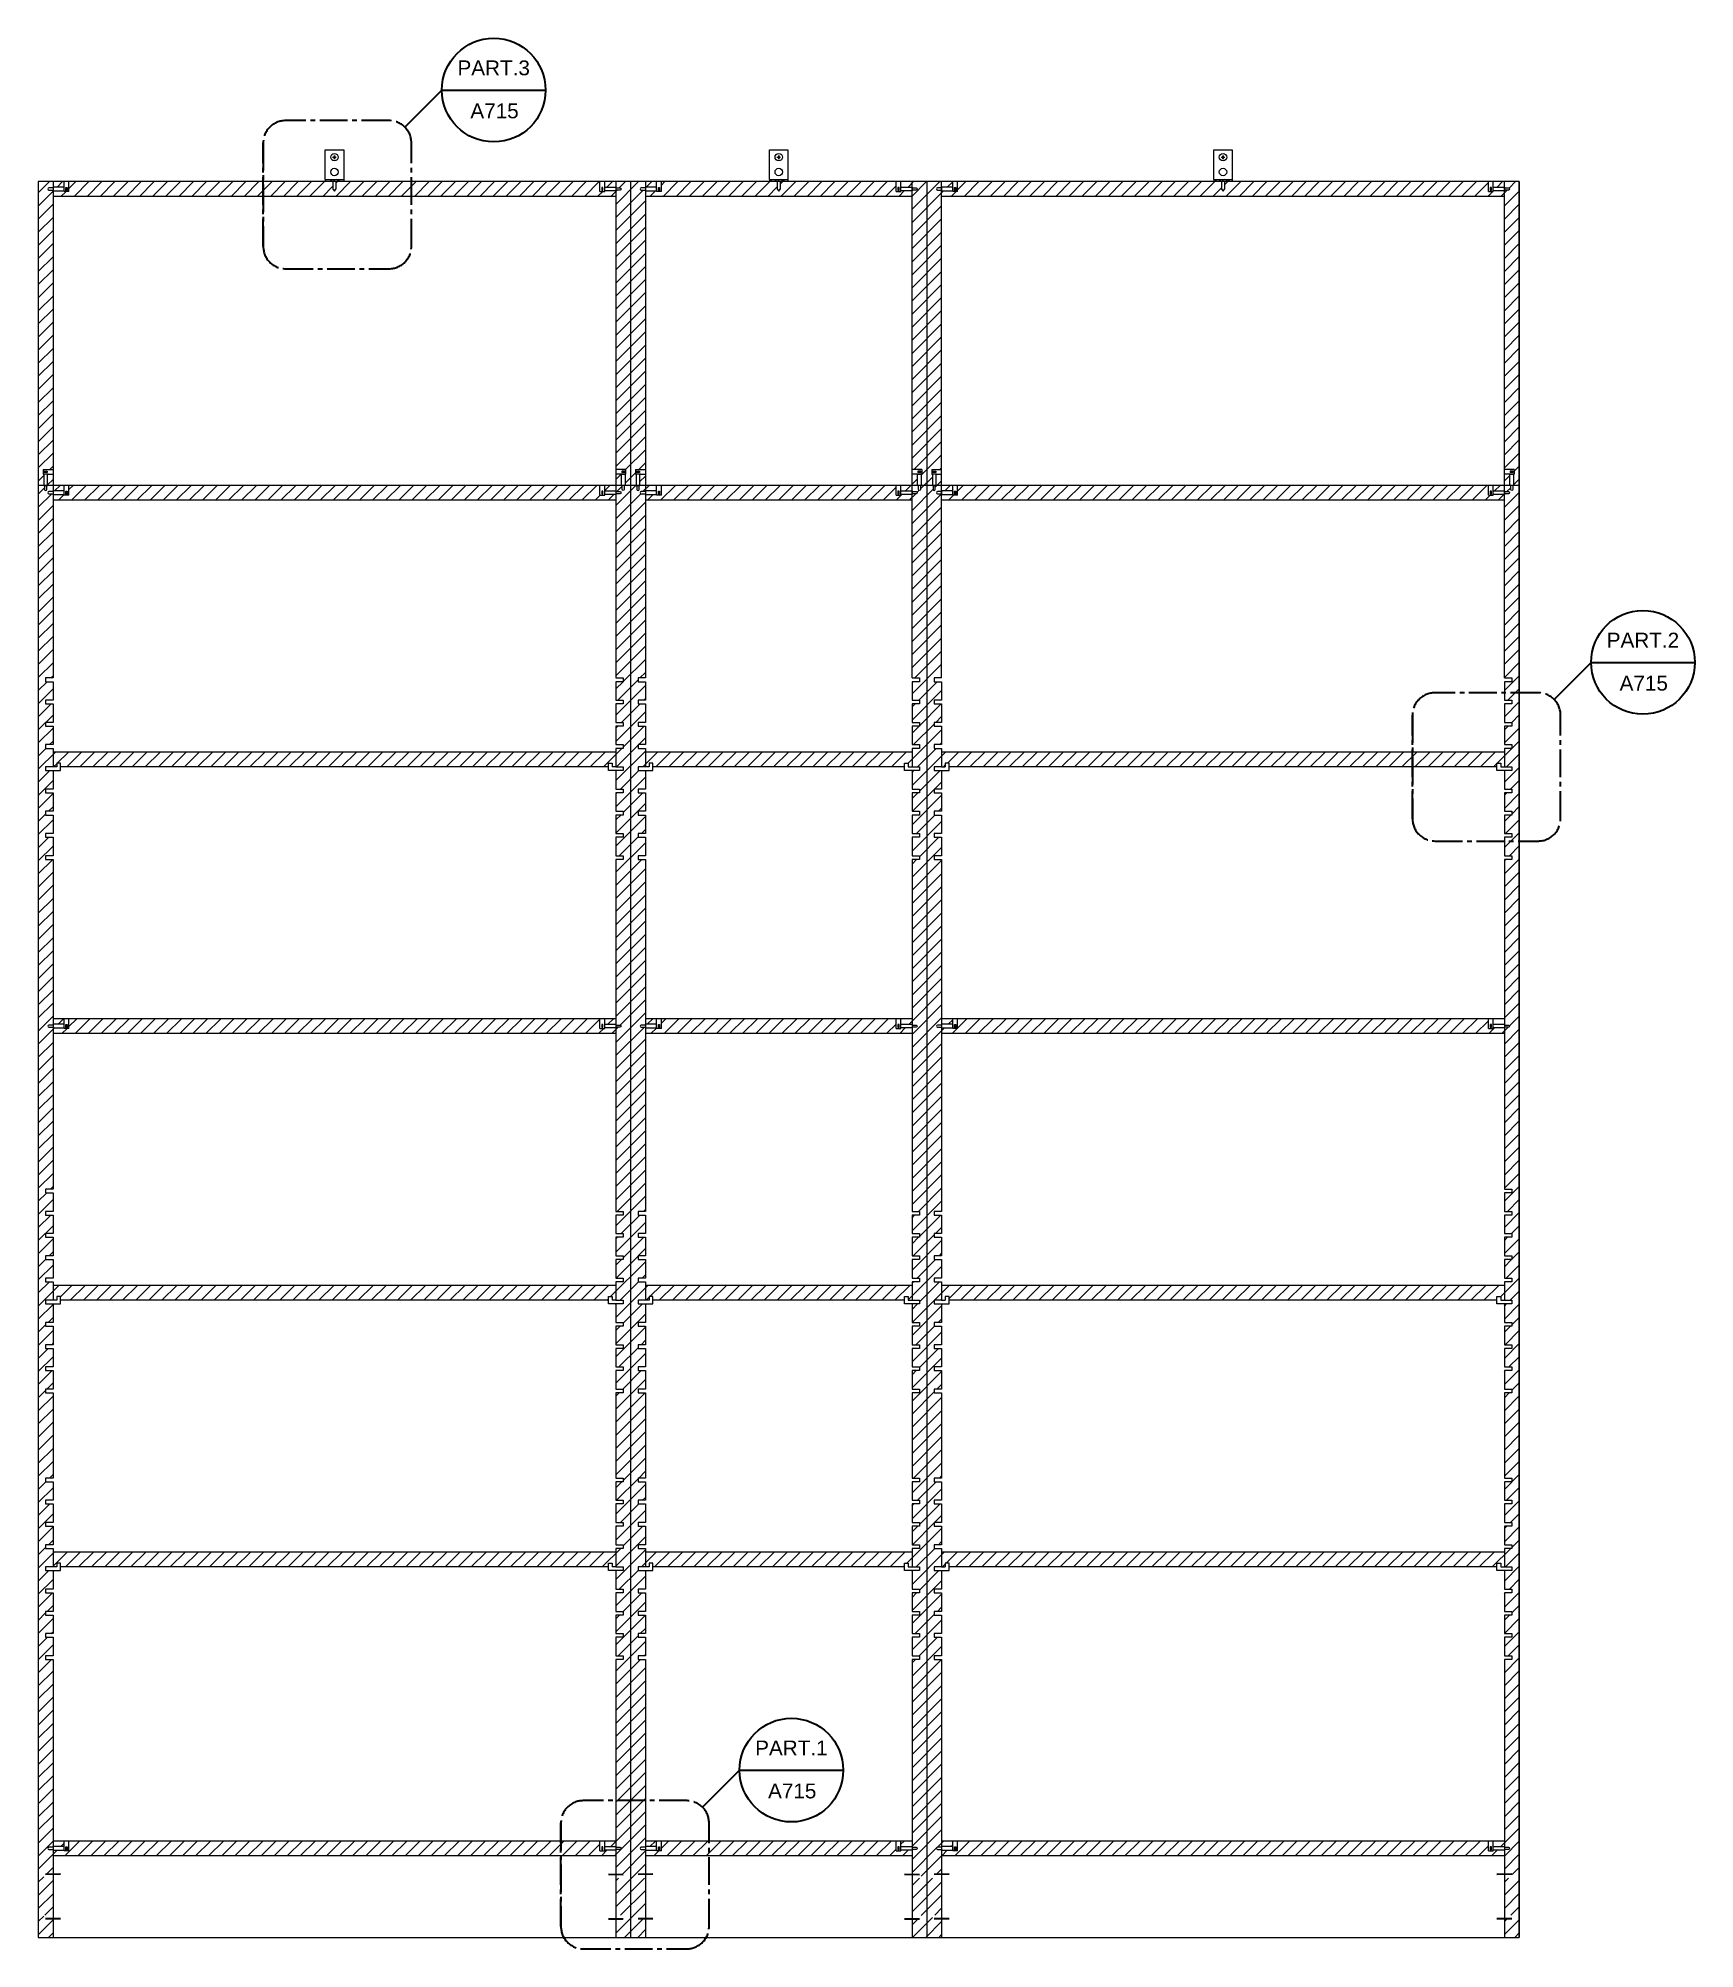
# Model space of a CAD drawing. Header units: inches. Extents: x -463 to 1011, y 264 to 964.
# Drawn here: x -74.3 to 149.4, y 344.5 to 602.4 of the extents above; entities that cross this region are included whole.
import ezdxf
from ezdxf.enums import TextEntityAlignment as Align

# ---------------------------------------------------------------- set-up
doc = ezdxf.new("R2010")
doc.units = ezdxf.units.IN
doc.header["$MEASUREMENT"] = 0
doc.linetypes.add('CENTER2', pattern=[1.125, 0.75, -0.125, 0.125, -0.125])
doc.layers.add('A-LINE-GRPH', color=7, linetype='Continuous', lineweight=13)
doc.layers.add('A-SECT A-MCUT', color=7, linetype='Continuous', lineweight=35)
doc.styles.add('ARIAL', font='Arial.ttf')

# ---------------------------------------------------------------- blocks, each defined once
blk = doc.blocks.new('SECT PARTICOLARI')
at = {"layer": 'A-SECT A-MCUT'}
for q in [(9.12, 9.36), (28.12, 14.36)]:
    blk.add_line((14.12, 14.36), q, dxfattribs=at)
at = {"layer": 'A-SECT A-MCUT', "linetype": 'CENTER2', "ltscale": 5}
blk.add_lwpolyline([(-10, -6.76, 0.414214), (-7, -9.76), (7, -9.76, 0.414214), (10, -6.76), (10, 7.24, 0.414214), (7, 10.24), (-7, 10.24, 0.414214), (-10, 7.24), (-10, -6.76), (-10, 7.24)], format="xyb", dxfattribs=at)
at = {"layer": 'A-SECT A-MCUT'}
blk.add_circle((21.12, 14.36), 7, dxfattribs=at)
at = {"style": 'ARIAL'}
blk.add_attdef('1', text='', height=2, dxfattribs=at).set_placement((21.12, 18.36), align=Align.TOP_CENTER)
blk.add_attdef('A714', (17.97, 10.55), '', height=2, dxfattribs=at)

msp = doc.modelspace()

# ---------------------------------------------------------------- hatches: boundary and pattern name
at = {"transparency": 33554569}
h = msp.add_hatch(dxfattribs=at)
h.set_pattern_fill('ANSI31', color=256, scale=10)
h.paths.add_polyline_path([(-34.5, 582.07), (-34.5, 583.07), (-70.15, 583.07), (-70.15, 581.76), (-70.8, 581.76), (-72.3, 581.83), (-72.3, 581.07), (3.7, 581.07), (3.7, 581.83), (2.2, 581.83), (2.2, 581.76), (1.55, 581.76), (1.55, 583.07), (-34.1, 583.07), (-34.1, 582.07), (-34.3, 581.77)])
h.paths.add_polyline_path([(3.7, 583.07), (2.2, 583.07), (2.2, 582.33), (3.7, 582.33)])
h.paths.add_polyline_path([(9.2, 583.07), (7.7, 583.07), (7.7, 582.33), (9.2, 582.33)], flags=17)
h.paths.add_polyline_path([(7.7, 583.07), (5.7, 583.07), (5.7, 542.07), (6.45, 542.07), (6.45, 543.57), (6.37, 543.57), (6.37, 544.22), (7.7, 544.22), (7.7, 581.94), (7.14, 581.94, -1), (7.14, 582.22), (7.7, 582.22), (7.7, 582.33)])
h.paths.add_polyline_path([(43.7, 581.83), (42.2, 581.83), (42.2, 581.76), (41.55, 581.76), (41.55, 583.07), (25.9, 583.07), (25.9, 582.07), (25.7, 581.77), (25.5, 582.07), (25.5, 583.07), (9.85, 583.07), (9.85, 581.76), (9.2, 581.76), (9.2, 581.83), (7.7, 581.83), (7.7, 581.07), (43.7, 581.07)])
h.paths.add_polyline_path([(-72.3, 583.07), (-74.3, 583.07), (-74.3, 542.07), (-73.55, 542.07), (-73.55, 543.57), (-73.63, 543.57), (-73.63, 544.22), (-72.3, 544.22), (-72.3, 581.94), (-72.86, 581.94, -1), (-72.86, 582.22), (-72.3, 582.22), (-72.3, 582.33)])
h.paths.add_polyline_path([(-70.8, 542.07), (-72.3, 542.07), (-72.3, 541.33), (-70.8, 541.33)], flags=16)
h.paths.add_polyline_path([(1.55, 542.07), (-70.15, 542.07), (-70.15, 540.76), (-70.8, 540.76), (-72.3, 540.83), (-72.3, 540.07), (3.7, 540.07), (3.7, 540.83), (2.2, 540.83), (2.2, 540.76), (1.55, 540.76)])
h.paths.add_polyline_path([(3.7, 506.07), (-72.3, 506.07), (-72.3, 504.07), (-71.8, 504.07), (-71.8, 504.57), (-71.3, 504.57), (-71.3, 504.07), (2.7, 504.07), (2.7, 504.57), (3.2, 504.57), (3.2, 504.07), (3.7, 504.07)])
h.paths.add_polyline_path([(1.55, 470.07), (-70.15, 470.07), (-70.15, 468.76), (-70.8, 468.76), (-72.3, 468.83), (-72.3, 468.07), (3.7, 468.07), (3.7, 468.83), (2.2, 468.83), (2.2, 468.76), (1.55, 468.76)])
h.paths.add_polyline_path([(-70.8, 470.07), (-72.3, 470.07), (-72.3, 469.33), (-70.8, 469.33)])
h.paths.add_polyline_path([(3.7, 470.07), (2.2, 470.07), (2.2, 469.33), (3.7, 469.33)], flags=17)
h.paths.add_polyline_path([(9.2, 470.07), (7.7, 470.07), (7.7, 469.33), (9.2, 469.33)])
h.paths.add_polyline_path([(43.7, 468.83), (42.2, 468.83), (42.2, 468.76), (41.55, 468.76), (41.55, 470.07), (9.85, 470.07), (9.85, 468.76), (9.2, 468.76), (9.2, 468.83), (7.7, 468.83), (7.7, 468.07), (43.7, 468.07)])
h.paths.add_polyline_path([(7.7, 491.57), (6.7, 491.57), (6.7, 492.07), (7.7, 492.07), (7.7, 494.57), (6.7, 494.57), (6.7, 495.07), (7.7, 495.07), (7.7, 497.57), (6.7, 497.57), (6.7, 498.07), (7.7, 498.07), (7.7, 500.57), (6.7, 500.57), (6.7, 501.07), (7.7, 501.07), (7.7, 503.57), (6.7, 503.57), (6.7, 504.07), (7.7, 504.07), (7.7, 506.57), (6.7, 506.57), (6.7, 507.07), (7.7, 507.07), (7.7, 509.57), (6.7, 509.57), (6.7, 510.07), (7.7, 510.07), (7.7, 512.57), (6.7, 512.57), (6.7, 513.07), (7.7, 513.07), (7.7, 515.57), (6.7, 515.57), (6.7, 516.07), (7.7, 516.07), (7.7, 540.94), (7.07, 540.94), (7.08, 540.95, -0.825763), (7.14, 541.22), (7.7, 541.22), (7.7, 541.33), (7.7, 542.07), (6.84, 542.07), (6.84, 541.45), (6.83, 541.46, -0.825763), (6.56, 541.51), (6.56, 542.07), (6.45, 542.07), (5.7, 542.07), (5.7, 346.07), (7.7, 346.07), (7.7, 348.57), (6.45, 348.57), (6.45, 349.07), (7.7, 349.07), (7.7, 354.07), (6.45, 354.07), (6.45, 354.57), (7.7, 354.57), (7.7, 357.94), (7.07, 357.94), (7.08, 357.95, -0.825763), (7.14, 358.22), (7.7, 358.22), (7.7, 358.33), (7.7, 383.57), (6.7, 383.57), (6.7, 384.07), (7.7, 384.07), (7.7, 386.57), (6.7, 386.57), (6.7, 387.07), (7.7, 387.07), (7.7, 389.57), (6.7, 389.57), (6.7, 390.07), (7.7, 390.07), (7.7, 392.57), (6.7, 392.57), (6.7, 393.07), (7.7, 393.07), (7.7, 395.57), (6.7, 395.57), (6.7, 396.07), (7.7, 396.07), (7.7, 398.57), (6.7, 398.57), (6.7, 399.07), (7.7, 399.07), (7.7, 401.57), (6.7, 401.57), (6.7, 402.07), (7.7, 402.07), (7.7, 404.57), (6.7, 404.57), (6.7, 405.07), (7.7, 405.07), (7.7, 407.57), (6.7, 407.57), (6.7, 408.07), (7.7, 408.07), (7.7, 419.57), (6.7, 419.57), (6.7, 420.07), (7.7, 420.07), (7.7, 422.57), (6.7, 422.57), (6.7, 423.07), (7.7, 423.07), (7.7, 425.57), (6.7, 425.57), (6.7, 426.07), (7.7, 426.07), (7.7, 428.57), (6.7, 428.57), (6.7, 429.07), (7.7, 429.07), (7.7, 431.57), (6.7, 431.57), (6.7, 432.07), (7.7, 432.07), (7.7, 434.57), (6.7, 434.57), (6.7, 435.07), (7.7, 435.07), (7.7, 437.57), (6.7, 437.57), (6.7, 438.07), (7.7, 438.07), (7.7, 440.57), (6.7, 440.57), (6.7, 441.07), (7.7, 441.07), (7.7, 443.57), (6.7, 443.57), (6.7, 444.07), (7.7, 444.07), (7.7, 468.94), (7.07, 468.94), (7.08, 468.95, -0.825763), (7.14, 469.22), (7.7, 469.22), (7.7, 469.33)])
h.paths.add_polyline_path([(5.7, 542.07), (4.95, 542.07), (4.84, 542.07), (4.84, 541.51, -1), (4.56, 541.51), (4.56, 542.07), (4.45, 542.07), (3.7, 542.07), (3.7, 541.22), (4.26, 541.22, -1), (4.26, 540.94), (3.7, 540.94), (3.7, 540.83), (3.7, 516.07), (4.7, 516.07), (4.7, 515.57), (3.7, 515.57), (3.7, 513.07), (4.7, 513.07), (4.7, 512.57), (3.7, 512.57), (3.7, 510.07), (4.7, 510.07), (4.7, 509.57), (3.7, 509.57), (3.7, 507.07), (4.7, 507.07), (4.7, 506.57), (3.7, 506.57), (3.7, 504.07), (4.7, 504.07), (4.7, 503.57), (3.7, 503.57), (3.7, 501.07), (4.7, 501.07), (4.7, 500.57), (3.7, 500.57), (3.7, 498.07), (4.7, 498.07), (4.7, 497.57), (3.7, 497.57), (3.7, 495.07), (4.7, 495.07), (4.7, 494.57), (3.7, 494.57), (3.7, 492.07), (4.7, 492.07), (4.7, 491.57), (3.7, 491.57), (3.7, 469.22), (4.26, 469.22, -1), (4.26, 468.94), (3.7, 468.94), (3.7, 468.83), (3.7, 444.07), (4.7, 444.07), (4.7, 443.57), (3.7, 443.57), (3.7, 441.07), (4.7, 441.07), (4.7, 440.57), (3.7, 440.57), (3.7, 438.07), (4.7, 438.07), (4.7, 437.57), (3.7, 437.57), (3.7, 435.07), (4.7, 435.07), (4.7, 434.57), (3.7, 434.57), (3.7, 432.07), (4.7, 432.07), (4.7, 431.57), (3.7, 431.57), (3.7, 429.07), (4.7, 429.07), (4.7, 428.57), (3.7, 428.57), (3.7, 426.07), (4.7, 426.07), (4.7, 425.57), (3.7, 425.57), (3.7, 423.07), (4.7, 423.07), (4.7, 422.57), (3.7, 422.57), (3.7, 420.07), (4.7, 420.07), (4.7, 419.57), (3.7, 419.57), (3.7, 408.07), (4.7, 408.07), (4.7, 407.57), (3.7, 407.57), (3.7, 405.07), (4.7, 405.07), (4.7, 404.57), (3.7, 404.57), (3.7, 402.07), (4.7, 402.07), (4.7, 401.57), (3.7, 401.57), (3.7, 399.07), (4.7, 399.07), (4.7, 398.57), (3.7, 398.57), (3.7, 396.07), (4.7, 396.07), (4.7, 395.57), (3.7, 395.57), (3.7, 393.07), (4.7, 393.07), (4.7, 392.57), (3.7, 392.57), (3.7, 390.07), (4.7, 390.07), (4.7, 389.57), (3.7, 389.57), (3.7, 387.07), (4.7, 387.07), (4.7, 386.57), (3.7, 386.57), (3.7, 384.07), (4.7, 384.07), (4.7, 383.57), (3.7, 383.57), (3.7, 358.22), (4.26, 358.22, -1), (4.26, 357.94), (3.7, 357.94), (3.7, 357.83), (3.7, 354.57), (4.95, 354.57), (4.95, 354.07), (3.7, 354.07), (3.7, 349.07), (4.95, 349.07), (4.95, 348.57), (3.7, 348.57), (3.7, 346.07), (5.7, 346.07)])
h.paths.add_polyline_path([(43.7, 506.07), (7.7, 506.07), (7.7, 504.07), (8.2, 504.07), (8.2, 504.57), (8.7, 504.57), (8.7, 504.07), (42.7, 504.07), (42.7, 504.57), (43.2, 504.57), (43.2, 504.07), (43.7, 504.07)])
h.paths.add_polyline_path([(3.7, 542.07), (2.2, 542.07), (2.2, 541.33), (3.7, 541.33)])
h.paths.add_polyline_path([(5.7, 583.07), (3.7, 583.07), (3.7, 582.22), (4.26, 582.22, -1), (4.26, 581.94), (3.7, 581.94), (3.7, 581.83), (3.7, 544.22), (5.02, 544.22), (5.02, 543.57), (4.95, 543.57), (4.95, 542.07), (5.7, 542.07)])
h.paths.add_polyline_path([(4.45, 543.57), (3.7, 543.57), (3.7, 542.07), (4.45, 542.07)], flags=17)
h.paths.add_polyline_path([(7.7, 543.57), (6.95, 543.57), (6.95, 542.07), (7.7, 542.07)], flags=17)
h.paths.add_polyline_path([(9.2, 542.07), (7.7, 542.07), (7.7, 541.33), (9.2, 541.33)])
h.paths.add_polyline_path([(41.55, 542.07), (9.85, 542.07), (9.85, 540.76), (9.2, 540.76), (9.2, 540.83), (7.7, 540.83), (7.7, 540.07), (43.7, 540.07), (43.7, 540.83), (42.2, 540.83), (42.2, 540.76), (41.55, 540.76)])
h.paths.add_polyline_path([(-72.3, 540.94), (-72.93, 540.94), (-72.92, 540.95, -0.825763), (-72.86, 541.22), (-72.3, 541.22), (-72.3, 541.33), (-72.3, 542.07), (-73.16, 542.07), (-73.16, 541.45), (-73.17, 541.46, -0.825763), (-73.44, 541.51), (-73.44, 542.07), (-73.55, 542.07), (-74.3, 542.07), (-74.3, 346.07), (-72.3, 346.07), (-72.3, 348.57), (-73.55, 348.57), (-73.55, 349.07), (-72.3, 349.07), (-72.3, 354.07), (-73.55, 354.07), (-73.55, 354.57), (-72.3, 354.57), (-72.3, 357.94), (-72.93, 357.94), (-72.92, 357.95, -0.825763), (-72.86, 358.22), (-72.3, 358.22), (-72.3, 358.33), (-72.3, 383.57), (-73.3, 383.57), (-73.3, 384.07), (-72.3, 384.07), (-72.3, 386.57), (-73.3, 386.57), (-73.3, 387.07), (-72.3, 387.07), (-72.3, 389.57), (-73.3, 389.57), (-73.3, 390.07), (-72.3, 390.07), (-72.3, 392.57), (-73.3, 392.57), (-73.3, 393.07), (-72.3, 393.07), (-72.3, 395.57), (-73.3, 395.57), (-73.3, 396.07), (-72.3, 396.07), (-72.3, 398.57), (-73.3, 398.57), (-73.3, 399.07), (-72.3, 399.07), (-72.3, 401.57), (-73.3, 401.57), (-73.3, 402.07), (-72.3, 402.07), (-72.3, 404.57), (-73.3, 404.57), (-73.3, 405.07), (-72.3, 405.07), (-72.3, 407.57), (-73.3, 407.57), (-73.3, 408.07), (-72.3, 408.07), (-72.3, 419.57), (-73.3, 419.57), (-73.3, 420.07), (-72.3, 420.07), (-72.3, 422.57), (-73.3, 422.57), (-73.3, 423.07), (-72.3, 423.07), (-72.3, 425.57), (-73.3, 425.57), (-73.3, 426.07), (-72.3, 426.07), (-72.3, 428.57), (-73.3, 428.57), (-73.3, 429.07), (-72.3, 429.07), (-72.3, 431.57), (-73.3, 431.57), (-73.3, 432.07), (-72.3, 432.07), (-72.3, 434.57), (-73.3, 434.57), (-73.3, 435.07), (-72.3, 435.07), (-72.3, 437.57), (-73.3, 437.57), (-73.3, 438.07), (-72.3, 438.07), (-72.3, 440.57), (-73.3, 440.57), (-73.3, 441.07), (-72.3, 441.07), (-72.3, 443.57), (-73.3, 443.57), (-73.3, 444.07), (-72.3, 444.07), (-72.3, 446.57), (-73.3, 446.57), (-73.3, 447.07), (-72.3, 447.07), (-72.3, 468.94), (-72.93, 468.94), (-72.92, 468.95, -0.825763), (-72.86, 469.22), (-72.3, 469.22), (-72.3, 469.33), (-72.3, 491.57), (-73.3, 491.57), (-73.3, 492.07), (-72.3, 492.07), (-72.3, 494.57), (-73.3, 494.57), (-73.3, 495.07), (-72.3, 495.07), (-72.3, 497.57), (-73.3, 497.57), (-73.3, 498.07), (-72.3, 498.07), (-72.3, 500.57), (-73.3, 500.57), (-73.3, 501.07), (-72.3, 501.07), (-72.3, 503.57), (-73.3, 503.57), (-73.3, 504.07), (-72.3, 504.07), (-72.3, 506.57), (-73.3, 506.57), (-73.3, 507.07), (-72.3, 507.07), (-72.3, 509.57), (-73.3, 509.57), (-73.3, 510.07), (-72.3, 510.07), (-72.3, 512.57), (-73.3, 512.57), (-73.3, 513.07), (-72.3, 513.07), (-72.3, 515.57), (-73.3, 515.57), (-73.3, 516.07), (-72.3, 516.07)])
h.paths.add_polyline_path([(-72.3, 543.57), (-73.05, 543.57), (-73.05, 542.07), (-72.3, 542.07)], flags=17)
h.paths.add_polyline_path([(-70.8, 583.07), (-72.3, 583.07), (-72.3, 582.33), (-70.8, 582.33)], flags=17)
h.paths.add_polyline_path([(3.7, 434.07), (-72.3, 434.07), (-72.3, 432.07), (-71.8, 432.07), (-71.8, 432.57), (-71.3, 432.57), (-71.3, 432.07), (2.7, 432.07), (2.7, 432.57), (3.2, 432.57), (3.2, 432.07), (3.7, 432.07)])
h.paths.add_polyline_path([(3.7, 398.07), (-72.3, 398.07), (-72.3, 396.07), (-71.8, 396.07), (-71.8, 396.57), (-71.3, 396.57), (-71.3, 396.07), (2.7, 396.07), (2.7, 396.57), (3.2, 396.57), (3.2, 396.07), (3.7, 396.07)])
h.paths.add_polyline_path([(-70.8, 359.07), (-72.3, 359.07), (-72.3, 358.33), (-70.8, 358.33)], flags=17)
h.paths.add_polyline_path([(1.55, 359.07), (-70.15, 359.07), (-70.15, 357.76), (-70.8, 357.76), (-70.8, 357.83), (-72.3, 357.83), (-72.3, 357.07), (3.7, 357.07), (3.7, 357.83), (2.2, 357.83), (2.2, 357.76), (1.55, 357.76)])
h.paths.add_polyline_path([(3.7, 359.07), (2.2, 359.07), (2.2, 358.33), (3.7, 358.33)], flags=17)
h.paths.add_polyline_path([(9.2, 359.07), (7.7, 359.07), (7.7, 358.33), (9.2, 358.33)], flags=17)
h.paths.add_polyline_path([(41.55, 359.07), (9.85, 359.07), (9.85, 357.76), (9.2, 357.76), (9.2, 357.83), (7.7, 357.83), (7.7, 357.07), (43.7, 357.07), (43.7, 357.83), (42.2, 357.83), (42.2, 357.76), (41.55, 357.76)])
h.paths.add_polyline_path([(43.7, 359.07), (42.2, 359.07), (42.2, 358.33), (43.7, 358.33)], flags=17)
h.paths.add_polyline_path([(49.2, 359.07), (47.7, 359.07), (47.7, 358.33), (49.2, 358.33)], flags=17)
h.paths.add_polyline_path([(45.7, 542.07), (44.84, 542.07), (44.84, 541.51, -1), (44.56, 541.51), (44.56, 542.07), (44.45, 542.07), (43.7, 542.07), (43.7, 541.22), (44.26, 541.22, -1), (44.26, 540.94), (43.7, 540.94), (43.7, 516.07), (44.7, 516.07), (44.7, 515.57), (43.7, 515.57), (43.7, 513.07), (44.7, 513.07), (44.7, 512.57), (43.7, 512.57), (43.7, 510.07), (44.7, 510.07), (44.7, 509.57), (43.7, 509.57), (43.7, 507.07), (44.7, 507.07), (44.7, 506.57), (43.7, 506.57), (43.7, 504.07), (44.7, 504.07), (44.7, 503.57), (43.7, 503.57), (43.7, 501.07), (44.7, 501.07), (44.7, 500.57), (43.7, 500.57), (43.7, 498.07), (44.7, 498.07), (44.7, 497.57), (43.7, 497.57), (43.7, 495.07), (44.7, 495.07), (44.7, 494.57), (43.7, 494.57), (43.7, 492.07), (44.7, 492.07), (44.7, 491.57), (43.7, 491.57), (43.7, 469.22), (44.26, 469.22, -1), (44.26, 468.94), (43.7, 468.94), (43.7, 444.07), (44.7, 444.07), (44.7, 443.57), (43.7, 443.57), (43.7, 441.07), (44.7, 441.07), (44.7, 440.57), (43.7, 440.57), (43.7, 438.07), (44.7, 438.07), (44.7, 437.57), (43.7, 437.57), (43.7, 435.07), (44.7, 435.07), (44.7, 434.57), (43.7, 434.57), (43.7, 432.07), (44.7, 432.07), (44.7, 431.57), (43.7, 431.57), (43.7, 429.07), (44.7, 429.07), (44.7, 428.57), (43.7, 428.57), (43.7, 426.07), (44.7, 426.07), (44.7, 425.57), (43.7, 425.57), (43.7, 423.07), (44.7, 423.07), (44.7, 422.57), (43.7, 422.57), (43.7, 420.07), (44.7, 420.07), (44.7, 419.57), (43.7, 419.57), (43.7, 408.07), (44.7, 408.07), (44.7, 407.57), (43.7, 407.57), (43.7, 405.07), (44.7, 405.07), (44.7, 404.57), (43.7, 404.57), (43.7, 402.07), (44.7, 402.07), (44.7, 401.57), (43.7, 401.57), (43.7, 399.07), (44.7, 399.07), (44.7, 398.57), (43.7, 398.57), (43.7, 396.07), (44.7, 396.07), (44.7, 395.57), (43.7, 395.57), (43.7, 393.07), (44.7, 393.07), (44.7, 392.57), (43.7, 392.57), (43.7, 390.07), (44.7, 390.07), (44.7, 389.57), (43.7, 389.57), (43.7, 387.07), (44.7, 387.07), (44.7, 386.57), (43.7, 386.57), (43.7, 384.07), (44.7, 384.07), (44.7, 383.57), (43.7, 383.57), (43.7, 358.22), (44.26, 358.22, -1), (44.26, 357.94), (43.7, 357.94), (43.7, 354.57), (44.95, 354.57), (44.95, 354.07), (43.7, 354.07), (43.7, 349.07), (44.95, 349.07), (44.95, 348.57), (43.7, 348.57), (43.7, 346.07), (45.7, 346.07)])
h.paths.add_polyline_path([(47.7, 383.57), (46.7, 383.57), (46.7, 384.07), (47.7, 384.07), (47.7, 386.57), (46.7, 386.57), (46.7, 387.07), (47.7, 387.07), (47.7, 389.57), (46.7, 389.57), (46.7, 390.07), (47.7, 390.07), (47.7, 392.57), (46.7, 392.57), (46.7, 393.07), (47.7, 393.07), (47.7, 395.57), (46.7, 395.57), (46.7, 396.07), (47.7, 396.07), (47.7, 398.57), (46.7, 398.57), (46.7, 399.07), (47.7, 399.07), (47.7, 401.57), (46.7, 401.57), (46.7, 402.07), (47.7, 402.07), (47.7, 404.57), (46.7, 404.57), (46.7, 405.07), (47.7, 405.07), (47.7, 407.57), (46.7, 407.57), (46.7, 408.07), (47.7, 408.07), (47.7, 419.57), (46.7, 419.57), (46.7, 420.07), (47.7, 420.07), (47.7, 422.57), (46.7, 422.57), (46.7, 423.07), (47.7, 423.07), (47.7, 425.57), (46.7, 425.57), (46.7, 426.07), (47.7, 426.07), (47.7, 428.57), (46.7, 428.57), (46.7, 429.07), (47.7, 429.07), (47.7, 431.57), (46.7, 431.57), (46.7, 432.07), (47.7, 432.07), (47.7, 434.57), (46.7, 434.57), (46.7, 435.07), (47.7, 435.07), (47.7, 437.57), (46.7, 437.57), (46.7, 438.07), (47.7, 438.07), (47.7, 440.57), (46.7, 440.57), (46.7, 441.07), (47.7, 441.07), (47.7, 443.57), (46.7, 443.57), (46.7, 444.07), (47.7, 444.07), (47.7, 468.94), (47.07, 468.94), (47.08, 468.95, -0.825763), (47.14, 469.22), (47.7, 469.22), (47.7, 491.57), (46.7, 491.57), (46.7, 492.07), (47.7, 492.07), (47.7, 494.57), (46.7, 494.57), (46.7, 495.07), (47.7, 495.07), (47.7, 497.57), (46.7, 497.57), (46.7, 498.07), (47.7, 498.07), (47.7, 500.57), (46.7, 500.57), (46.7, 501.07), (47.7, 501.07), (47.7, 503.57), (46.7, 503.57), (46.7, 504.07), (47.7, 504.07), (47.7, 506.57), (46.7, 506.57), (46.7, 507.07), (47.7, 507.07), (47.7, 509.57), (46.7, 509.57), (46.7, 510.07), (47.7, 510.07), (47.7, 512.57), (46.7, 512.57), (46.7, 513.07), (47.7, 513.07), (47.7, 515.57), (46.7, 515.57), (46.7, 516.07), (47.7, 516.07), (47.7, 540.94), (47.07, 540.94), (47.08, 540.95, -0.825763), (47.14, 541.22), (47.7, 541.22), (47.7, 542.07), (46.84, 542.07), (46.84, 541.45), (46.83, 541.46, -0.825763), (46.56, 541.51), (46.56, 542.07), (46.45, 542.07), (45.7, 542.07), (45.7, 346.07), (47.7, 346.07), (47.7, 348.57), (46.45, 348.57), (46.45, 349.07), (47.7, 349.07), (47.7, 354.07), (46.45, 354.07), (46.45, 354.57), (47.7, 354.57), (47.7, 357.94), (47.07, 357.94), (47.08, 357.95, -0.825763), (47.14, 358.22), (47.7, 358.22)])
h.paths.add_polyline_path([(121.55, 359.07), (49.85, 359.07), (49.85, 357.76), (49.2, 357.76), (49.2, 357.83), (47.7, 357.83), (47.7, 357.07), (123.7, 357.07), (123.7, 357.83), (122.2, 357.83), (122.2, 357.76), (121.55, 357.76)])
h.paths.add_polyline_path([(123.7, 359.07), (122.2, 359.07), (122.2, 358.33), (123.7, 358.33)])
h.paths.add_polyline_path([(125.7, 542.07), (124.84, 542.07), (124.84, 541.51, -1), (124.56, 541.51), (124.56, 542.07), (124.45, 542.07), (123.7, 542.07), (123.7, 541.22), (124.26, 541.22, -1), (124.26, 540.94), (123.7, 540.94), (123.7, 516.07), (124.7, 516.07), (124.7, 515.57), (123.7, 515.57), (123.7, 513.07), (124.7, 513.07), (124.7, 512.57), (123.7, 512.57), (123.7, 510.07), (124.7, 510.07), (124.7, 509.57), (123.7, 509.57), (123.7, 507.07), (124.7, 507.07), (124.7, 506.57), (123.7, 506.57), (123.7, 504.07), (124.7, 504.07), (124.7, 503.57), (123.7, 503.57), (123.7, 501.07), (124.7, 501.07), (124.7, 500.57), (123.7, 500.57), (123.7, 498.07), (124.7, 498.07), (124.7, 497.57), (123.7, 497.57), (123.7, 495.07), (124.7, 495.07), (124.7, 494.57), (123.7, 494.57), (123.7, 492.07), (124.7, 492.07), (124.7, 491.57), (123.7, 491.57), (123.7, 469.22), (124.26, 469.22, -1), (124.26, 468.94), (123.7, 468.94), (123.7, 447.07), (124.7, 447.07), (124.7, 446.57), (123.7, 446.57), (123.7, 444.07), (124.7, 444.07), (124.7, 443.57), (123.7, 443.57), (123.7, 441.07), (124.7, 441.07), (124.7, 440.57), (123.7, 440.57), (123.7, 438.07), (124.7, 438.07), (124.7, 437.57), (123.7, 437.57), (123.7, 435.07), (124.7, 435.07), (124.7, 434.57), (123.7, 434.57), (123.7, 432.07), (124.7, 432.07), (124.7, 431.57), (123.7, 431.57), (123.7, 429.07), (124.7, 429.07), (124.7, 428.57), (123.7, 428.57), (123.7, 426.07), (124.7, 426.07), (124.7, 425.57), (123.7, 425.57), (123.7, 423.07), (124.7, 423.07), (124.7, 422.57), (123.7, 422.57), (123.7, 420.07), (124.7, 420.07), (124.7, 419.57), (123.7, 419.57), (123.7, 408.07), (124.7, 408.07), (124.7, 407.57), (123.7, 407.57), (123.7, 405.07), (124.7, 405.07), (124.7, 404.57), (123.7, 404.57), (123.7, 402.07), (124.7, 402.07), (124.7, 401.57), (123.7, 401.57), (123.7, 399.07), (124.7, 399.07), (124.7, 398.57), (123.7, 398.57), (123.7, 396.07), (124.7, 396.07), (124.7, 395.57), (123.7, 395.57), (123.7, 393.07), (124.7, 393.07), (124.7, 392.57), (123.7, 392.57), (123.7, 390.07), (124.7, 390.07), (124.7, 389.57), (123.7, 389.57), (123.7, 387.07), (124.7, 387.07), (124.7, 386.57), (123.7, 386.57), (123.7, 384.07), (124.7, 384.07), (124.7, 383.57), (123.7, 383.57), (123.7, 358.22), (124.26, 358.22, -1), (124.26, 357.94), (123.7, 357.94), (123.7, 354.57), (124.95, 354.57), (124.95, 354.07), (123.7, 354.07), (123.7, 349.07), (124.95, 349.07), (124.95, 348.57), (123.7, 348.57), (123.7, 346.07), (125.7, 346.07)])
h.paths.add_polyline_path([(123.7, 398.07), (47.7, 398.07), (47.7, 396.07), (48.2, 396.07), (48.2, 396.57), (48.7, 396.57), (48.7, 396.07), (122.7, 396.07), (122.7, 396.57), (123.2, 396.57), (123.2, 396.07), (123.7, 396.07)])
h.paths.add_polyline_path([(43.7, 398.07), (7.7, 398.07), (7.7, 396.07), (8.2, 396.07), (8.2, 396.57), (8.7, 396.57), (8.7, 396.07), (42.7, 396.07), (42.7, 396.57), (43.2, 396.57), (43.2, 396.07), (43.7, 396.07)])
h.paths.add_polyline_path([(43.7, 434.07), (7.7, 434.07), (7.7, 432.07), (8.2, 432.07), (8.2, 432.57), (8.7, 432.57), (8.7, 432.07), (42.7, 432.07), (42.7, 432.57), (43.2, 432.57), (43.2, 432.07), (43.7, 432.07)])
h.paths.add_polyline_path([(123.7, 434.07), (47.7, 434.07), (47.7, 432.07), (48.2, 432.07), (48.2, 432.57), (48.7, 432.57), (48.7, 432.07), (122.7, 432.07), (122.7, 432.57), (123.2, 432.57), (123.2, 432.07), (123.7, 432.07)])
h.paths.add_polyline_path([(43.7, 470.07), (42.2, 470.07), (42.2, 469.33), (43.7, 469.33)], flags=17)
h.paths.add_polyline_path([(49.2, 470.07), (47.7, 470.07), (47.7, 469.33), (49.2, 469.33)], flags=17)
h.paths.add_polyline_path([(121.55, 470.07), (49.85, 470.07), (49.85, 468.76), (49.2, 468.76), (49.2, 468.83), (47.7, 468.83), (47.7, 468.07), (123.7, 468.07), (123.7, 468.83), (122.2, 468.83), (122.2, 468.76), (121.55, 468.76)])
h.paths.add_polyline_path([(123.7, 506.07), (47.7, 506.07), (47.7, 504.07), (48.2, 504.07), (48.2, 504.57), (48.7, 504.57), (48.7, 504.07), (122.7, 504.07), (122.7, 504.57), (123.2, 504.57), (123.2, 504.07), (123.7, 504.07)])
h.paths.add_polyline_path([(43.7, 542.07), (42.2, 542.07), (42.2, 541.33), (43.7, 541.33)], flags=17)
h.paths.add_polyline_path([(44.45, 543.57), (43.7, 543.57), (43.7, 542.07), (44.45, 542.07)], flags=17)
h.paths.add_polyline_path([(47.7, 543.57), (46.95, 543.57), (46.95, 542.07), (47.7, 542.07)], flags=17)
h.paths.add_polyline_path([(49.2, 542.07), (47.7, 542.07), (47.7, 541.33), (49.2, 541.33)], flags=17)
h.paths.add_polyline_path([(121.55, 542.07), (49.85, 542.07), (49.85, 540.76), (49.2, 540.76), (49.2, 540.83), (47.7, 540.83), (47.7, 540.07), (123.7, 540.07), (123.7, 540.83), (122.2, 540.83), (122.2, 540.76), (121.55, 540.76)])
h.paths.add_polyline_path([(45.7, 583.07), (43.7, 583.07), (43.7, 582.22), (44.26, 582.22, -1), (44.26, 581.94), (43.7, 581.94), (43.7, 544.22), (45.02, 544.22), (45.02, 543.57), (44.95, 543.57), (44.95, 542.07), (45.7, 542.07)])
h.paths.add_polyline_path([(47.7, 581.94), (47.07, 581.94), (47.08, 581.95, -0.825763), (47.14, 582.22), (47.7, 582.22), (47.7, 583.07), (45.7, 583.07), (45.7, 542.07), (46.45, 542.07), (46.45, 543.57), (46.37, 543.57), (46.37, 544.22), (47.7, 544.22)])
h.paths.add_polyline_path([(124.45, 543.57), (123.7, 543.57), (123.7, 542.07), (124.45, 542.07)], flags=17)
h.paths.add_polyline_path([(123.7, 542.07), (122.2, 542.07), (122.2, 541.33), (123.7, 541.33)], flags=17)
h.paths.add_polyline_path([(125.7, 583.07), (123.7, 583.07), (123.7, 582.22), (124.26, 582.22, -1), (124.26, 581.94), (123.7, 581.94), (123.7, 544.22), (125.02, 544.22), (125.02, 543.57), (124.95, 543.57), (124.95, 542.07), (125.7, 542.07)])
h.paths.add_polyline_path([(123.7, 583.07), (122.2, 583.07), (122.2, 582.33), (123.7, 582.33)], flags=17)
h.paths.add_polyline_path([(121.55, 583.07), (85.9, 583.07), (85.9, 582.07), (85.7, 581.77), (85.5, 582.07), (85.5, 583.07), (49.85, 583.07), (49.85, 581.76), (49.2, 581.76), (49.2, 581.83), (47.7, 581.83), (47.7, 581.07), (123.7, 581.07), (123.7, 581.83), (122.2, 581.83), (122.2, 581.76), (121.55, 581.76)])
h.paths.add_polyline_path([(86.95, 583.37), (86.2, 583.37), (86.2, 583.07), (86.95, 583.07)])
h.paths.add_polyline_path([(85.2, 583.37), (84.45, 583.37), (84.45, 583.07), (85.2, 583.07)])
h.paths.add_polyline_path([(43.7, 583.07), (42.2, 583.07), (42.2, 582.33), (43.7, 582.33)], flags=17)
h.paths.add_polyline_path([(49.2, 583.07), (47.7, 583.07), (47.7, 582.33), (49.2, 582.33)])
h.paths.add_polyline_path([(25.2, 583.37), (24.45, 583.37), (24.45, 583.07), (25.2, 583.07)])
h.paths.add_polyline_path([(26.95, 583.37), (26.2, 583.37), (26.2, 583.07), (26.95, 583.07)])
h.paths.add_polyline_path([(-34.8, 583.37), (-35.55, 583.37), (-35.55, 583.07), (-34.8, 583.07)])
h.paths.add_polyline_path([(-33.05, 583.37), (-33.8, 583.37), (-33.8, 583.07), (-33.05, 583.07)])

# ---------------------------------------------------------------- linework, layer by layer
for p, q in [((-35.55, 583.37), (-35.55, 587.37)), ((-35.55, 587.37), (-33.05, 587.37)), ((-34.55, 586.37), (-34.35, 586.41)), ((-34.55, 586.37), (-34.05, 586.37)), ((-34.55, 586.37), (-34.35, 586.33)), ((-34.35, 586.41), (-34.3, 586.62)), ((-34.3, 586.12), (-34.35, 586.33)), ((-34.3, 586.62), (-34.3, 586.12)), ((-34.3, 586.62), (-34.26, 586.41)), ((-34.26, 586.33), (-34.3, 586.12)), ((-34.26, 586.41), (-34.05, 586.37)), ((-34.26, 586.33), (-34.06, 586.37)), ((-33.05, 587.37), (-33.05, 583.37)), ((24.45, 583.37), (24.45, 587.37)), ((24.45, 587.37), (26.95, 587.37)), ((25.45, 586.37), (25.65, 586.41)), ((25.45, 586.37), (25.95, 586.37)), ((25.45, 586.37), (25.65, 586.33)), ((25.65, 586.41), (25.7, 586.62)), ((25.7, 586.12), (25.65, 586.33)), ((25.7, 586.62), (25.7, 586.12)), ((25.7, 586.62), (25.74, 586.41)), ((25.74, 586.33), (25.7, 586.12)), ((25.74, 586.41), (25.95, 586.37)), ((25.74, 586.33), (25.94, 586.37)), ((26.95, 587.37), (26.95, 583.37)), ((84.45, 583.37), (84.45, 587.37)), ((84.45, 587.37), (86.95, 587.37)), ((85.45, 586.37), (85.65, 586.41)), ((85.45, 586.37), (85.95, 586.37)), ((85.45, 586.37), (85.65, 586.33)), ((85.65, 586.41), (85.7, 586.62)), ((85.7, 586.12), (85.65, 586.33)), ((85.7, 586.62), (85.7, 586.12)), ((85.7, 586.62), (85.74, 586.41)), ((85.74, 586.33), (85.7, 586.12)), ((85.74, 586.41), (85.95, 586.37)), ((85.74, 586.33), (85.94, 586.37)), ((86.95, 587.37), (86.95, 583.37)), ((125.7, 583.07), (-74.3, 583.07)), ((-74.3, 583.07), (-74.3, 346.07)), ((-72.3, 583.07), (-72.3, 516.07)), ((-70.8, 582.33), (-70.8, 583.07)), ((-70.15, 581.76), (-70.15, 583.07)), ((-35.55, 583.37), (-33.05, 583.37)), ((-35.55, 583.37), (-35.55, 583.07)), ((-34.8, 583.37), (-34.8, 583.07)), ((-34.5, 583.07), (-34.8, 583.22)), ((-34.55, 583.37), (-34.3, 583.27)), ((-34.5, 583.07), (-34.5, 582.07)), ((-34.05, 583.37), (-34.3, 583.27)), ((-34.1, 583.07), (-33.8, 583.22)), ((-34.1, 583.07), (-34.1, 582.07)), ((-33.8, 583.37), (-33.8, 583.07)), ((-33.05, 583.37), (-33.05, 583.07)), ((1.55, 581.76), (1.55, 583.07)), ((2.2, 582.33), (2.2, 583.07)), ((3.7, 583.07), (3.7, 516.07)), ((5.7, 583.07), (5.7, 346.07)), ((7.7, 583.07), (7.7, 516.07)), ((9.2, 582.33), (9.2, 583.07)), ((9.85, 581.76), (9.85, 583.07)), ((24.45, 583.37), (26.95, 583.37)), ((24.45, 583.37), (24.45, 583.07)), ((25.2, 583.37), (25.2, 583.07)), ((25.5, 583.07), (25.2, 583.22)), ((25.45, 583.37), (25.7, 583.27)), ((25.5, 583.07), (25.5, 582.07)), ((25.95, 583.37), (25.7, 583.27)), ((25.9, 583.07), (26.2, 583.22)), ((25.9, 583.07), (25.9, 582.07)), ((26.2, 583.37), (26.2, 583.07)), ((26.95, 583.37), (26.95, 583.07)), ((41.55, 581.76), (41.55, 583.07)), ((42.2, 582.33), (42.2, 583.07)), ((43.7, 516.07), (43.7, 583.07)), ((45.7, 583.07), (45.7, 346.07)), ((47.7, 516.07), (47.7, 583.07)), ((49.2, 582.33), (49.2, 583.07)), ((49.85, 581.76), (49.85, 583.07)), ((84.45, 583.37), (86.95, 583.37)), ((84.45, 583.37), (84.45, 583.07)), ((85.2, 583.37), (85.2, 583.07)), ((85.5, 583.07), (85.2, 583.22)), ((85.45, 583.37), (85.7, 583.27)), ((85.5, 583.07), (85.5, 582.07)), ((85.95, 583.37), (85.7, 583.27)), ((85.9, 583.07), (86.2, 583.22)), ((85.9, 583.07), (85.9, 582.07)), ((86.2, 583.37), (86.2, 583.07)), ((86.95, 583.37), (86.95, 583.07)), ((121.55, 581.76), (121.55, 583.07)), ((122.2, 582.33), (122.2, 583.07)), ((123.7, 516.07), (123.7, 583.07)), ((125.7, 346.07), (125.7, 583.07)), ((125.7, 583.07), (125.7, 346.07)), ((3.7, 581.07), (-72.3, 581.07)), ((-70.8, 581.76), (-70.8, 581.83)), ((-70.15, 581.76), (-70.8, 581.76)), ((-70.4, 582.17), (-70.55, 582.17)), ((-70.4, 582), (-70.55, 582)), ((-34.5, 582.07), (-34.3, 581.77)), ((-34.3, 581.77), (-34.1, 582.07)), ((1.55, 581.76), (2.2, 581.76)), ((1.8, 582.17), (1.95, 582.17)), ((1.8, 582), (1.95, 582)), ((2.2, 581.76), (2.2, 581.83)), ((43.7, 581.07), (7.7, 581.07)), ((9.2, 581.76), (9.2, 581.83)), ((9.85, 581.76), (9.2, 581.76)), ((9.6, 582.17), (9.45, 582.17)), ((9.6, 582), (9.45, 582)), ((25.5, 582.07), (25.7, 581.77)), ((25.7, 581.77), (25.9, 582.07)), ((41.55, 581.76), (42.2, 581.76)), ((41.8, 582.17), (41.95, 582.17)), ((41.8, 582), (41.95, 582)), ((42.2, 581.76), (42.2, 581.83)), ((123.7, 581.07), (47.7, 581.07)), ((49.2, 581.76), (49.2, 581.83)), ((49.85, 581.76), (49.2, 581.76)), ((49.6, 582.17), (49.45, 582.17)), ((49.6, 582), (49.45, 582)), ((85.5, 582.07), (85.7, 581.77)), ((85.7, 581.77), (85.9, 582.07)), ((121.55, 581.76), (122.2, 581.76)), ((121.8, 582.17), (121.95, 582.17)), ((121.8, 582), (121.95, 582)), ((122.2, 581.76), (122.2, 581.83)), ((-73.63, 544.22), (-73.63, 543.57)), ((-73.63, 544.22), (-72.32, 544.22)), ((5.02, 544.22), (3.71, 544.22)), ((5.02, 544.22), (5.02, 543.57)), ((6.37, 544.22), (6.37, 543.57)), ((6.37, 544.22), (7.68, 544.22)), ((45.02, 544.22), (43.71, 544.22)), ((45.02, 544.22), (45.02, 543.57)), ((46.37, 544.22), (46.37, 543.57)), ((46.37, 544.22), (47.68, 544.22)), ((125.02, 544.22), (123.71, 544.22)), ((125.02, 544.22), (125.02, 543.57)), ((125.7, 542.07), (-74.3, 542.07)), ((-73.63, 543.57), (-73.55, 543.57)), ((-73.39, 543.97), (-73.39, 543.82)), ((-73.22, 543.97), (-73.22, 543.82)), ((-72.98, 543.57), (-73.05, 543.57)), ((-73.05, 543.57), (-72.32, 543.57)), ((-70.8, 541.33), (-70.8, 542.07)), ((-70.15, 540.76), (-70.15, 542.07)), ((1.55, 540.76), (1.55, 542.07)), ((2.2, 541.33), (2.2, 542.07)), ((4.45, 543.57), (3.71, 543.57)), ((4.37, 543.57), (4.45, 543.57)), ((4.61, 543.97), (4.61, 543.82)), ((4.78, 543.97), (4.78, 543.82)), ((5.02, 543.57), (4.95, 543.57)), ((6.37, 543.57), (6.45, 543.57)), ((6.61, 543.97), (6.61, 543.82)), ((6.78, 543.97), (6.78, 543.82)), ((7.02, 543.57), (6.95, 543.57)), ((6.95, 543.57), (7.68, 543.57)), ((9.2, 541.33), (9.2, 542.07)), ((9.85, 540.76), (9.85, 542.07)), ((41.55, 540.76), (41.55, 542.07)), ((42.2, 541.33), (42.2, 542.07)), ((44.45, 543.57), (43.71, 543.57)), ((44.37, 543.57), (44.45, 543.57)), ((44.61, 543.97), (44.61, 543.82)), ((44.78, 543.97), (44.78, 543.82)), ((45.02, 543.57), (44.95, 543.57)), ((46.37, 543.57), (46.45, 543.57)), ((46.61, 543.97), (46.61, 543.82)), ((46.78, 543.97), (46.78, 543.82)), ((47.02, 543.57), (46.95, 543.57)), ((46.95, 543.57), (47.68, 543.57)), ((49.2, 541.33), (49.2, 542.07)), ((49.85, 540.76), (49.85, 542.07)), ((121.55, 540.76), (121.55, 542.07)), ((122.2, 541.33), (122.2, 542.07)), ((124.45, 543.57), (123.71, 543.57)), ((124.37, 543.57), (124.45, 543.57)), ((124.61, 543.97), (124.61, 543.82)), ((124.78, 543.97), (124.78, 543.82)), ((125.02, 543.57), (124.95, 543.57)), ((3.7, 540.07), (-72.3, 540.07)), ((-70.8, 540.76), (-70.8, 540.83)), ((-70.15, 540.76), (-70.8, 540.76)), ((-70.4, 541.17), (-70.55, 541.17)), ((-70.4, 541), (-70.55, 541)), ((1.55, 540.76), (2.2, 540.76)), ((1.8, 541.17), (1.95, 541.17)), ((1.8, 541), (1.95, 541)), ((2.2, 540.76), (2.2, 540.83)), ((43.7, 540.07), (7.7, 540.07)), ((9.2, 540.76), (9.2, 540.83)), ((9.85, 540.76), (9.2, 540.76)), ((9.6, 541.17), (9.45, 541.17)), ((9.6, 541), (9.45, 541)), ((41.55, 540.76), (42.2, 540.76)), ((41.8, 541.17), (41.95, 541.17)), ((41.8, 541), (41.95, 541)), ((42.2, 540.76), (42.2, 540.83)), ((123.7, 540.07), (47.7, 540.07)), ((49.2, 540.76), (49.2, 540.83)), ((49.85, 540.76), (49.2, 540.76)), ((49.6, 541.17), (49.45, 541.17)), ((49.6, 541), (49.45, 541)), ((121.55, 540.76), (122.2, 540.76)), ((121.8, 541.17), (121.95, 541.17)), ((121.8, 541), (121.95, 541)), ((122.2, 540.76), (122.2, 540.83)), ((-72.3, 516.07), (-73.3, 516.07)), ((-73.3, 516.07), (-73.3, 515.57)), ((3.7, 516.07), (4.7, 516.07)), ((4.7, 516.07), (4.7, 515.57)), ((7.7, 516.07), (6.7, 516.07)), ((6.7, 516.07), (6.7, 515.57)), ((43.7, 516.07), (44.7, 516.07)), ((44.7, 516.07), (44.7, 515.57)), ((47.7, 516.07), (46.7, 516.07)), ((46.7, 516.07), (46.7, 515.57)), ((123.7, 516.07), (124.7, 516.07)), ((124.7, 516.07), (124.7, 515.57)), ((-73.3, 515.57), (-72.3, 515.57)), ((-72.3, 515.57), (-72.3, 513.07)), ((3.7, 515.57), (3.7, 513.07)), ((4.7, 515.57), (3.7, 515.57)), ((3.7, 515.57), (3.7, 513.07)), ((6.7, 515.57), (7.7, 515.57)), ((7.7, 515.57), (7.7, 513.07)), ((7.7, 515.57), (7.7, 513.07)), ((43.7, 515.57), (43.7, 513.07)), ((43.7, 515.57), (43.7, 513.07)), ((44.7, 515.57), (43.7, 515.57)), ((46.7, 515.57), (47.7, 515.57)), ((47.7, 515.57), (47.7, 513.07)), ((47.7, 515.57), (47.7, 513.07)), ((123.7, 515.57), (123.7, 513.07)), ((124.7, 515.57), (123.7, 515.57)), ((-72.3, 513.07), (-73.3, 513.07)), ((-73.3, 513.07), (-73.3, 512.57)), ((-73.3, 512.57), (-72.3, 512.57)), ((-72.3, 512.57), (-72.3, 510.07)), ((3.7, 513.07), (4.7, 513.07)), ((3.7, 512.57), (3.7, 510.07)), ((4.7, 512.57), (3.7, 512.57)), ((3.7, 512.57), (3.7, 510.07)), ((4.7, 513.07), (4.7, 512.57)), ((7.7, 513.07), (6.7, 513.07)), ((6.7, 513.07), (6.7, 512.57)), ((6.7, 512.57), (7.7, 512.57)), ((7.7, 512.57), (7.7, 510.07)), ((7.7, 512.57), (7.7, 510.07)), ((43.7, 513.07), (44.7, 513.07)), ((43.7, 512.57), (43.7, 510.07)), ((43.7, 512.57), (43.7, 510.07)), ((44.7, 512.57), (43.7, 512.57)), ((44.7, 513.07), (44.7, 512.57)), ((47.7, 513.07), (46.7, 513.07)), ((46.7, 513.07), (46.7, 512.57)), ((46.7, 512.57), (47.7, 512.57)), ((47.7, 512.57), (47.7, 510.07)), ((47.7, 512.57), (47.7, 510.07)), ((123.7, 513.07), (124.7, 513.07)), ((123.7, 512.57), (123.7, 510.07)), ((124.7, 512.57), (123.7, 512.57)), ((124.7, 513.07), (124.7, 512.57)), ((-72.3, 510.07), (-73.3, 510.07)), ((-73.3, 510.07), (-73.3, 509.57)), ((-73.3, 509.57), (-72.3, 509.57)), ((-72.3, 509.57), (-72.3, 507.07)), ((3.7, 510.07), (4.7, 510.07)), ((3.7, 509.57), (3.7, 507.07)), ((4.7, 509.57), (3.7, 509.57)), ((3.7, 509.57), (3.7, 507.07)), ((4.7, 510.07), (4.7, 509.57)), ((7.7, 510.07), (6.7, 510.07)), ((6.7, 510.07), (6.7, 509.57)), ((6.7, 509.57), (7.7, 509.57)), ((7.7, 509.57), (7.7, 507.07)), ((7.7, 509.57), (7.7, 507.07)), ((43.7, 510.07), (44.7, 510.07)), ((43.7, 509.57), (43.7, 507.07)), ((43.7, 509.57), (43.7, 507.07)), ((44.7, 509.57), (43.7, 509.57)), ((44.7, 510.07), (44.7, 509.57)), ((47.7, 510.07), (46.7, 510.07)), ((46.7, 510.07), (46.7, 509.57)), ((46.7, 509.57), (47.7, 509.57)), ((47.7, 509.57), (47.7, 507.07)), ((47.7, 509.57), (47.7, 507.07)), ((123.7, 510.07), (124.7, 510.07)), ((123.7, 509.57), (123.7, 507.07)), ((124.7, 509.57), (123.7, 509.57)), ((124.7, 510.07), (124.7, 509.57)), ((-72.3, 507.07), (-73.3, 507.07)), ((-73.3, 507.07), (-73.3, 506.57)), ((-73.3, 506.57), (-72.3, 506.57)), ((-72.3, 506.57), (-72.3, 504.07)), ((3.7, 506.07), (-72.3, 506.07)), ((3.7, 507.07), (4.7, 507.07)), ((3.7, 506.57), (3.7, 504.07)), ((4.7, 506.57), (3.7, 506.57)), ((3.7, 506.57), (3.7, 504.07)), ((4.7, 507.07), (4.7, 506.57)), ((7.7, 507.07), (6.7, 507.07)), ((6.7, 507.07), (6.7, 506.57)), ((6.7, 506.57), (7.7, 506.57)), ((7.7, 506.57), (7.7, 504.07)), ((7.7, 506.57), (7.7, 504.07)), ((43.7, 506.07), (7.7, 506.07)), ((43.7, 507.07), (44.7, 507.07)), ((43.7, 506.57), (43.7, 504.07)), ((43.7, 506.57), (43.7, 504.07)), ((44.7, 506.57), (43.7, 506.57)), ((44.7, 507.07), (44.7, 506.57)), ((47.7, 507.07), (46.7, 507.07)), ((46.7, 507.07), (46.7, 506.57)), ((46.7, 506.57), (47.7, 506.57)), ((47.7, 506.57), (47.7, 504.07)), ((47.7, 506.57), (47.7, 504.07)), ((123.7, 506.07), (47.7, 506.07)), ((123.7, 507.07), (124.7, 507.07)), ((123.7, 506.57), (123.7, 504.07)), ((124.7, 506.57), (123.7, 506.57)), ((124.7, 507.07), (124.7, 506.57)), ((-72.3, 504.07), (-73.3, 504.07)), ((-73.3, 504.07), (-73.3, 503.57)), ((-73.3, 503.57), (-72.3, 503.57)), ((-71.8, 504.07), (-72.3, 504.07)), ((-72.3, 503.57), (-71.3, 503.57)), ((-72.3, 503.57), (-72.3, 501.07)), ((-71.3, 504.57), (-71.8, 504.57)), ((-71.8, 504.57), (-71.8, 504.07)), ((-71.3, 503.57), (-71.3, 504.57)), ((2.7, 504.07), (-71.3, 504.07)), ((2.7, 503.57), (2.7, 504.57)), ((2.7, 504.57), (3.2, 504.57)), ((3.7, 503.57), (2.7, 503.57)), ((3.2, 504.57), (3.2, 504.07)), ((3.7, 504.07), (3.2, 504.07)), ((3.7, 504.07), (3.2, 504.07)), ((3.7, 504.07), (4.7, 504.07)), ((3.7, 503.57), (3.7, 501.07)), ((4.7, 503.57), (3.7, 503.57)), ((3.7, 503.57), (3.7, 501.07)), ((4.7, 504.07), (4.7, 503.57)), ((7.7, 504.07), (6.7, 504.07)), ((6.7, 504.07), (6.7, 503.57)), ((6.7, 503.57), (7.7, 503.57)), ((8.2, 504.07), (7.7, 504.07)), ((8.2, 504.07), (7.7, 504.07)), ((7.7, 503.57), (7.7, 501.07)), ((7.7, 503.57), (8.7, 503.57)), ((7.7, 503.57), (7.7, 501.07)), ((8.7, 504.57), (8.2, 504.57)), ((8.2, 504.57), (8.2, 504.07)), ((8.7, 503.57), (8.7, 504.57)), ((42.7, 504.07), (8.7, 504.07)), ((42.7, 503.57), (42.7, 504.57)), ((42.7, 504.57), (43.2, 504.57)), ((43.7, 503.57), (42.7, 503.57)), ((43.2, 504.57), (43.2, 504.07)), ((43.2, 504.07), (43.7, 504.07)), ((43.2, 504.07), (43.7, 504.07)), ((43.7, 504.07), (44.7, 504.07)), ((43.7, 503.57), (43.7, 501.07)), ((43.7, 503.57), (43.7, 501.07)), ((44.7, 503.57), (43.7, 503.57)), ((44.7, 504.07), (44.7, 503.57)), ((47.7, 504.07), (46.7, 504.07)), ((46.7, 504.07), (46.7, 503.57)), ((46.7, 503.57), (47.7, 503.57)), ((47.7, 504.07), (48.2, 504.07)), ((47.7, 504.07), (48.2, 504.07)), ((47.7, 503.57), (47.7, 501.07)), ((47.7, 503.57), (47.7, 501.07)), ((47.7, 503.57), (48.7, 503.57)), ((48.7, 504.57), (48.2, 504.57)), ((48.2, 504.57), (48.2, 504.07)), ((48.7, 503.57), (48.7, 504.57)), ((122.7, 504.07), (48.7, 504.07)), ((122.7, 503.57), (122.7, 504.57)), ((122.7, 504.57), (123.2, 504.57)), ((123.7, 503.57), (122.7, 503.57)), ((123.2, 504.57), (123.2, 504.07)), ((123.2, 504.07), (123.7, 504.07)), ((123.7, 504.07), (124.7, 504.07)), ((123.7, 503.57), (123.7, 501.07)), ((124.7, 503.57), (123.7, 503.57)), ((124.7, 504.07), (124.7, 503.57)), ((-72.3, 501.07), (-73.3, 501.07)), ((-73.3, 501.07), (-73.3, 500.57)), ((-73.3, 500.57), (-72.3, 500.57)), ((-72.3, 500.57), (-72.3, 498.07)), ((3.7, 501.07), (4.7, 501.07)), ((3.7, 500.57), (3.7, 498.07)), ((4.7, 500.57), (3.7, 500.57)), ((3.7, 500.57), (3.7, 498.07)), ((4.7, 501.07), (4.7, 500.57)), ((7.7, 501.07), (6.7, 501.07)), ((6.7, 501.07), (6.7, 500.57)), ((6.7, 500.57), (7.7, 500.57)), ((7.7, 500.57), (7.7, 498.07)), ((7.7, 500.57), (7.7, 498.07)), ((43.7, 501.07), (44.7, 501.07)), ((43.7, 500.57), (43.7, 498.07)), ((43.7, 500.57), (43.7, 498.07)), ((44.7, 500.57), (43.7, 500.57)), ((44.7, 501.07), (44.7, 500.57)), ((47.7, 501.07), (46.7, 501.07)), ((46.7, 501.07), (46.7, 500.57)), ((46.7, 500.57), (47.7, 500.57)), ((47.7, 500.57), (47.7, 498.07)), ((47.7, 500.57), (47.7, 498.07)), ((123.7, 501.07), (124.7, 501.07)), ((123.7, 500.57), (123.7, 498.07)), ((124.7, 500.57), (123.7, 500.57)), ((124.7, 501.07), (124.7, 500.57)), ((-72.3, 498.07), (-73.3, 498.07)), ((-73.3, 498.07), (-73.3, 497.57)), ((3.7, 498.07), (4.7, 498.07)), ((4.7, 498.07), (4.7, 497.57)), ((7.7, 498.07), (6.7, 498.07)), ((6.7, 498.07), (6.7, 497.57)), ((43.7, 498.07), (44.7, 498.07)), ((44.7, 498.07), (44.7, 497.57)), ((47.7, 498.07), (46.7, 498.07)), ((46.7, 498.07), (46.7, 497.57)), ((123.7, 498.07), (124.7, 498.07)), ((124.7, 498.07), (124.7, 497.57)), ((-73.3, 497.57), (-72.3, 497.57)), ((-72.3, 497.57), (-72.3, 495.07)), ((3.7, 497.57), (3.7, 495.07)), ((4.7, 497.57), (3.7, 497.57)), ((3.7, 497.57), (3.7, 495.07)), ((6.7, 497.57), (7.7, 497.57)), ((7.7, 497.57), (7.7, 495.07)), ((7.7, 497.57), (7.7, 495.07)), ((43.7, 497.57), (43.7, 495.07)), ((43.7, 497.57), (43.7, 495.07)), ((44.7, 497.57), (43.7, 497.57)), ((46.7, 497.57), (47.7, 497.57)), ((47.7, 497.57), (47.7, 495.07)), ((47.7, 497.57), (47.7, 495.07)), ((123.7, 497.57), (123.7, 495.07)), ((124.7, 497.57), (123.7, 497.57)), ((-72.3, 495.07), (-73.3, 495.07)), ((-73.3, 495.07), (-73.3, 494.57)), ((-73.3, 494.57), (-72.3, 494.57)), ((-72.3, 494.57), (-72.3, 492.07)), ((3.7, 495.07), (4.7, 495.07)), ((3.7, 494.57), (3.7, 492.07)), ((4.7, 494.57), (3.7, 494.57)), ((3.7, 494.57), (3.7, 492.07)), ((4.7, 495.07), (4.7, 494.57)), ((7.7, 495.07), (6.7, 495.07)), ((6.7, 495.07), (6.7, 494.57)), ((6.7, 494.57), (7.7, 494.57)), ((7.7, 494.57), (7.7, 492.07)), ((7.7, 494.57), (7.7, 492.07)), ((43.7, 495.07), (44.7, 495.07)), ((43.7, 494.57), (43.7, 492.07)), ((43.7, 494.57), (43.7, 492.07)), ((44.7, 494.57), (43.7, 494.57)), ((44.7, 495.07), (44.7, 494.57)), ((47.7, 495.07), (46.7, 495.07)), ((46.7, 495.07), (46.7, 494.57)), ((46.7, 494.57), (47.7, 494.57)), ((47.7, 494.57), (47.7, 492.07)), ((47.7, 494.57), (47.7, 492.07)), ((123.7, 495.07), (124.7, 495.07)), ((123.7, 494.57), (123.7, 492.07)), ((124.7, 494.57), (123.7, 494.57)), ((124.7, 495.07), (124.7, 494.57)), ((-72.3, 492.07), (-73.3, 492.07)), ((-73.3, 492.07), (-73.3, 491.57)), ((-73.3, 491.57), (-72.3, 491.57)), ((-72.3, 491.57), (-72.3, 447.07)), ((3.7, 492.07), (4.7, 492.07)), ((4.7, 491.57), (3.7, 491.57)), ((3.7, 491.57), (3.7, 444.07)), ((4.7, 492.07), (4.7, 491.57)), ((7.7, 492.07), (6.7, 492.07)), ((6.7, 492.07), (6.7, 491.57)), ((6.7, 491.57), (7.7, 491.57)), ((7.7, 491.57), (7.7, 444.07)), ((43.7, 492.07), (44.7, 492.07)), ((43.7, 491.57), (43.7, 444.07)), ((44.7, 491.57), (43.7, 491.57)), ((44.7, 492.07), (44.7, 491.57)), ((47.7, 492.07), (46.7, 492.07)), ((46.7, 492.07), (46.7, 491.57)), ((46.7, 491.57), (47.7, 491.57)), ((47.7, 491.57), (47.7, 444.07)), ((123.7, 492.07), (124.7, 492.07)), ((123.7, 491.57), (123.7, 447.07)), ((124.7, 491.57), (123.7, 491.57)), ((124.7, 492.07), (124.7, 491.57)), ((3.7, 470.07), (-72.3, 470.07)), ((-70.8, 469.33), (-70.8, 470.07)), ((-70.15, 468.76), (-70.15, 470.07)), ((1.55, 468.76), (1.55, 470.07)), ((2.2, 469.33), (2.2, 470.07)), ((43.7, 470.07), (7.7, 470.07)), ((9.2, 469.33), (9.2, 470.07)), ((9.85, 468.76), (9.85, 470.07)), ((41.55, 468.76), (41.55, 470.07)), ((42.2, 469.33), (42.2, 470.07)), ((123.7, 470.07), (47.7, 470.07)), ((49.2, 469.33), (49.2, 470.07)), ((49.85, 468.76), (49.85, 470.07)), ((121.55, 468.76), (121.55, 470.07)), ((122.2, 469.33), (122.2, 470.07)), ((3.7, 468.07), (-72.3, 468.07)), ((-70.8, 468.76), (-70.8, 468.83)), ((-70.15, 468.76), (-70.8, 468.76)), ((-70.4, 469.17), (-70.55, 469.17)), ((-70.4, 469), (-70.55, 469)), ((1.55, 468.76), (2.2, 468.76)), ((1.8, 469.17), (1.95, 469.17)), ((1.8, 469), (1.95, 469)), ((2.2, 468.76), (2.2, 468.83)), ((43.7, 468.07), (7.7, 468.07)), ((9.2, 468.76), (9.2, 468.83)), ((9.85, 468.76), (9.2, 468.76)), ((9.6, 469.17), (9.45, 469.17)), ((9.6, 469), (9.45, 469)), ((41.55, 468.76), (42.2, 468.76)), ((41.8, 469.17), (41.95, 469.17)), ((41.8, 469), (41.95, 469)), ((42.2, 468.76), (42.2, 468.83)), ((123.7, 468.07), (47.7, 468.07)), ((49.2, 468.76), (49.2, 468.83)), ((49.85, 468.76), (49.2, 468.76)), ((49.6, 469.17), (49.45, 469.17)), ((49.6, 469), (49.45, 469)), ((121.55, 468.76), (122.2, 468.76)), ((121.8, 469.17), (121.95, 469.17)), ((121.8, 469), (121.95, 469)), ((122.2, 468.76), (122.2, 468.83)), ((-72.3, 447.07), (-73.3, 447.07)), ((-73.3, 447.07), (-73.3, 446.57)), ((-73.3, 446.57), (-72.3, 446.57)), ((-72.3, 446.57), (-72.3, 444.07)), ((123.7, 447.07), (124.7, 447.07)), ((123.7, 446.57), (123.7, 444.07)), ((124.7, 446.57), (123.7, 446.57)), ((124.7, 447.07), (124.7, 446.57)), ((-72.3, 444.07), (-73.3, 444.07)), ((-73.3, 444.07), (-73.3, 443.57)), ((3.7, 444.07), (4.7, 444.07)), ((4.7, 444.07), (4.7, 443.57)), ((7.7, 444.07), (6.7, 444.07)), ((6.7, 444.07), (6.7, 443.57)), ((43.7, 444.07), (44.7, 444.07)), ((44.7, 444.07), (44.7, 443.57)), ((47.7, 444.07), (46.7, 444.07)), ((46.7, 444.07), (46.7, 443.57)), ((123.7, 444.07), (124.7, 444.07)), ((124.7, 444.07), (124.7, 443.57)), ((-73.3, 443.57), (-72.3, 443.57)), ((-72.3, 441.07), (-73.3, 441.07)), ((-73.3, 441.07), (-73.3, 440.57)), ((-72.3, 443.57), (-72.3, 441.07)), ((3.7, 443.57), (3.7, 441.07)), ((4.7, 443.57), (3.7, 443.57)), ((3.7, 443.57), (3.7, 441.07)), ((3.7, 441.07), (4.7, 441.07)), ((4.7, 441.07), (4.7, 440.57)), ((6.7, 443.57), (7.7, 443.57)), ((7.7, 441.07), (6.7, 441.07)), ((6.7, 441.07), (6.7, 440.57)), ((7.7, 443.57), (7.7, 441.07)), ((7.7, 443.57), (7.7, 441.07)), ((43.7, 443.57), (43.7, 441.07)), ((43.7, 443.57), (43.7, 441.07)), ((44.7, 443.57), (43.7, 443.57)), ((43.7, 441.07), (44.7, 441.07)), ((44.7, 441.07), (44.7, 440.57)), ((46.7, 443.57), (47.7, 443.57)), ((47.7, 441.07), (46.7, 441.07)), ((46.7, 441.07), (46.7, 440.57)), ((47.7, 443.57), (47.7, 441.07)), ((47.7, 443.57), (47.7, 441.07)), ((123.7, 443.57), (123.7, 441.07)), ((124.7, 443.57), (123.7, 443.57)), ((123.7, 441.07), (124.7, 441.07)), ((124.7, 441.07), (124.7, 440.57)), ((-73.3, 440.57), (-72.3, 440.57)), ((-72.3, 440.57), (-72.3, 438.07)), ((3.7, 440.57), (3.7, 438.07)), ((4.7, 440.57), (3.7, 440.57)), ((3.7, 440.57), (3.7, 438.07)), ((6.7, 440.57), (7.7, 440.57)), ((7.7, 440.57), (7.7, 438.07)), ((7.7, 440.57), (7.7, 438.07)), ((43.7, 440.57), (43.7, 438.07)), ((43.7, 440.57), (43.7, 438.07)), ((44.7, 440.57), (43.7, 440.57)), ((46.7, 440.57), (47.7, 440.57)), ((47.7, 440.57), (47.7, 438.07)), ((47.7, 440.57), (47.7, 438.07)), ((123.7, 440.57), (123.7, 438.07)), ((124.7, 440.57), (123.7, 440.57)), ((-72.3, 438.07), (-73.3, 438.07)), ((-73.3, 438.07), (-73.3, 437.57)), ((-73.3, 437.57), (-72.3, 437.57)), ((-72.3, 437.57), (-72.3, 435.07)), ((3.7, 438.07), (4.7, 438.07)), ((3.7, 437.57), (3.7, 435.07)), ((4.7, 437.57), (3.7, 437.57)), ((3.7, 437.57), (3.7, 435.07)), ((4.7, 438.07), (4.7, 437.57)), ((7.7, 438.07), (6.7, 438.07)), ((6.7, 438.07), (6.7, 437.57)), ((6.7, 437.57), (7.7, 437.57)), ((7.7, 437.57), (7.7, 435.07)), ((7.7, 437.57), (7.7, 435.07)), ((43.7, 438.07), (44.7, 438.07)), ((43.7, 437.57), (43.7, 435.07)), ((43.7, 437.57), (43.7, 435.07)), ((44.7, 437.57), (43.7, 437.57)), ((44.7, 438.07), (44.7, 437.57)), ((47.7, 438.07), (46.7, 438.07)), ((46.7, 438.07), (46.7, 437.57)), ((46.7, 437.57), (47.7, 437.57)), ((47.7, 437.57), (47.7, 435.07)), ((47.7, 437.57), (47.7, 435.07)), ((123.7, 438.07), (124.7, 438.07)), ((123.7, 437.57), (123.7, 435.07)), ((124.7, 437.57), (123.7, 437.57)), ((124.7, 438.07), (124.7, 437.57)), ((-72.3, 435.07), (-73.3, 435.07)), ((-73.3, 435.07), (-73.3, 434.57)), ((-73.3, 434.57), (-72.3, 434.57)), ((-72.3, 434.57), (-72.3, 432.07)), ((3.7, 434.07), (-72.3, 434.07)), ((3.7, 435.07), (4.7, 435.07)), ((3.7, 434.57), (3.7, 432.07)), ((4.7, 434.57), (3.7, 434.57)), ((3.7, 434.57), (3.7, 432.07)), ((4.7, 435.07), (4.7, 434.57)), ((7.7, 435.07), (6.7, 435.07)), ((6.7, 435.07), (6.7, 434.57)), ((6.7, 434.57), (7.7, 434.57)), ((7.7, 434.57), (7.7, 432.07)), ((7.7, 434.57), (7.7, 432.07)), ((43.7, 434.07), (7.7, 434.07)), ((43.7, 435.07), (44.7, 435.07)), ((43.7, 434.57), (43.7, 432.07)), ((43.7, 434.57), (43.7, 432.07)), ((44.7, 434.57), (43.7, 434.57)), ((44.7, 435.07), (44.7, 434.57)), ((47.7, 435.07), (46.7, 435.07)), ((46.7, 435.07), (46.7, 434.57)), ((46.7, 434.57), (47.7, 434.57)), ((47.7, 434.57), (47.7, 432.07)), ((47.7, 434.57), (47.7, 432.07)), ((123.7, 434.07), (47.7, 434.07)), ((123.7, 435.07), (124.7, 435.07)), ((123.7, 434.57), (123.7, 432.07)), ((124.7, 434.57), (123.7, 434.57)), ((124.7, 435.07), (124.7, 434.57)), ((-72.3, 432.07), (-73.3, 432.07)), ((-73.3, 432.07), (-73.3, 431.57)), ((-73.3, 431.57), (-72.3, 431.57)), ((-71.8, 432.07), (-72.3, 432.07)), ((-72.3, 431.57), (-71.3, 431.57)), ((-72.3, 431.57), (-72.3, 429.07)), ((-71.3, 432.57), (-71.8, 432.57)), ((-71.8, 432.57), (-71.8, 432.07)), ((-71.3, 431.57), (-71.3, 432.57)), ((2.7, 432.07), (-71.3, 432.07)), ((2.7, 431.57), (2.7, 432.57)), ((2.7, 432.57), (3.2, 432.57)), ((3.7, 431.57), (2.7, 431.57)), ((3.2, 432.57), (3.2, 432.07)), ((3.7, 432.07), (3.2, 432.07)), ((3.7, 432.07), (3.2, 432.07)), ((3.7, 432.07), (4.7, 432.07)), ((3.7, 431.57), (3.7, 429.07)), ((4.7, 431.57), (3.7, 431.57)), ((3.7, 431.57), (3.7, 429.07)), ((4.7, 432.07), (4.7, 431.57)), ((7.7, 432.07), (6.7, 432.07)), ((6.7, 432.07), (6.7, 431.57)), ((6.7, 431.57), (7.7, 431.57)), ((8.2, 432.07), (7.7, 432.07)), ((8.2, 432.07), (7.7, 432.07)), ((7.7, 431.57), (7.7, 429.07)), ((7.7, 431.57), (8.7, 431.57)), ((7.7, 431.57), (7.7, 429.07)), ((8.7, 432.57), (8.2, 432.57)), ((8.2, 432.57), (8.2, 432.07)), ((8.7, 431.57), (8.7, 432.57)), ((42.7, 432.07), (8.7, 432.07)), ((42.7, 431.57), (42.7, 432.57)), ((42.7, 432.57), (43.2, 432.57)), ((43.7, 431.57), (42.7, 431.57)), ((43.2, 432.57), (43.2, 432.07)), ((43.2, 432.07), (43.7, 432.07)), ((43.2, 432.07), (43.7, 432.07)), ((43.7, 432.07), (44.7, 432.07)), ((43.7, 431.57), (43.7, 429.07)), ((43.7, 431.57), (43.7, 429.07)), ((44.7, 431.57), (43.7, 431.57)), ((44.7, 432.07), (44.7, 431.57)), ((47.7, 432.07), (46.7, 432.07)), ((46.7, 432.07), (46.7, 431.57)), ((46.7, 431.57), (47.7, 431.57)), ((47.7, 432.07), (48.2, 432.07)), ((47.7, 432.07), (48.2, 432.07)), ((47.7, 431.57), (47.7, 429.07)), ((47.7, 431.57), (47.7, 429.07)), ((47.7, 431.57), (48.7, 431.57)), ((48.7, 432.57), (48.2, 432.57)), ((48.2, 432.57), (48.2, 432.07)), ((48.7, 431.57), (48.7, 432.57)), ((122.7, 432.07), (48.7, 432.07)), ((122.7, 431.57), (122.7, 432.57)), ((122.7, 432.57), (123.2, 432.57)), ((123.7, 431.57), (122.7, 431.57)), ((123.2, 432.57), (123.2, 432.07)), ((123.2, 432.07), (123.7, 432.07)), ((123.7, 432.07), (124.7, 432.07)), ((123.7, 431.57), (123.7, 429.07)), ((124.7, 431.57), (123.7, 431.57)), ((124.7, 432.07), (124.7, 431.57)), ((-72.3, 429.07), (-73.3, 429.07)), ((-73.3, 429.07), (-73.3, 428.57)), ((-73.3, 428.57), (-72.3, 428.57)), ((-72.3, 428.57), (-72.3, 426.07)), ((3.7, 429.07), (4.7, 429.07)), ((3.7, 428.57), (3.7, 426.07)), ((4.7, 428.57), (3.7, 428.57)), ((3.7, 428.57), (3.7, 426.07)), ((4.7, 429.07), (4.7, 428.57)), ((7.7, 429.07), (6.7, 429.07)), ((6.7, 429.07), (6.7, 428.57)), ((6.7, 428.57), (7.7, 428.57)), ((7.7, 428.57), (7.7, 426.07)), ((7.7, 428.57), (7.7, 426.07)), ((43.7, 429.07), (44.7, 429.07)), ((43.7, 428.57), (43.7, 426.07)), ((43.7, 428.57), (43.7, 426.07)), ((44.7, 428.57), (43.7, 428.57)), ((44.7, 429.07), (44.7, 428.57)), ((47.7, 429.07), (46.7, 429.07)), ((46.7, 429.07), (46.7, 428.57)), ((46.7, 428.57), (47.7, 428.57)), ((47.7, 428.57), (47.7, 426.07)), ((47.7, 428.57), (47.7, 426.07)), ((123.7, 429.07), (124.7, 429.07)), ((123.7, 428.57), (123.7, 426.07)), ((124.7, 428.57), (123.7, 428.57)), ((124.7, 429.07), (124.7, 428.57)), ((-72.3, 426.07), (-73.3, 426.07)), ((-73.3, 426.07), (-73.3, 425.57)), ((-73.3, 425.57), (-72.3, 425.57)), ((-72.3, 425.57), (-72.3, 423.07)), ((3.7, 426.07), (4.7, 426.07)), ((3.7, 425.57), (3.7, 423.07)), ((4.7, 425.57), (3.7, 425.57)), ((3.7, 425.57), (3.7, 423.07)), ((4.7, 426.07), (4.7, 425.57)), ((7.7, 426.07), (6.7, 426.07)), ((6.7, 426.07), (6.7, 425.57)), ((6.7, 425.57), (7.7, 425.57)), ((7.7, 425.57), (7.7, 423.07)), ((7.7, 425.57), (7.7, 423.07)), ((43.7, 426.07), (44.7, 426.07)), ((43.7, 425.57), (43.7, 423.07)), ((43.7, 425.57), (43.7, 423.07)), ((44.7, 425.57), (43.7, 425.57)), ((44.7, 426.07), (44.7, 425.57)), ((47.7, 426.07), (46.7, 426.07)), ((46.7, 426.07), (46.7, 425.57)), ((46.7, 425.57), (47.7, 425.57)), ((47.7, 425.57), (47.7, 423.07)), ((47.7, 425.57), (47.7, 423.07)), ((123.7, 426.07), (124.7, 426.07)), ((123.7, 425.57), (123.7, 423.07)), ((124.7, 425.57), (123.7, 425.57)), ((124.7, 426.07), (124.7, 425.57)), ((-72.3, 423.07), (-73.3, 423.07)), ((-73.3, 423.07), (-73.3, 422.57)), ((3.7, 423.07), (4.7, 423.07)), ((4.7, 423.07), (4.7, 422.57)), ((7.7, 423.07), (6.7, 423.07)), ((6.7, 423.07), (6.7, 422.57)), ((43.7, 423.07), (44.7, 423.07)), ((44.7, 423.07), (44.7, 422.57)), ((47.7, 423.07), (46.7, 423.07)), ((46.7, 423.07), (46.7, 422.57)), ((123.7, 423.07), (124.7, 423.07)), ((124.7, 423.07), (124.7, 422.57)), ((-73.3, 422.57), (-72.3, 422.57)), ((-72.3, 422.57), (-72.3, 420.07)), ((3.7, 422.57), (3.7, 420.07)), ((4.7, 422.57), (3.7, 422.57)), ((3.7, 422.57), (3.7, 420.07)), ((6.7, 422.57), (7.7, 422.57)), ((7.7, 422.57), (7.7, 420.07)), ((7.7, 422.57), (7.7, 420.07)), ((43.7, 422.57), (43.7, 420.07)), ((43.7, 422.57), (43.7, 420.07)), ((44.7, 422.57), (43.7, 422.57)), ((46.7, 422.57), (47.7, 422.57)), ((47.7, 422.57), (47.7, 420.07)), ((47.7, 422.57), (47.7, 420.07)), ((123.7, 422.57), (123.7, 420.07)), ((124.7, 422.57), (123.7, 422.57)), ((-72.3, 420.07), (-73.3, 420.07)), ((-73.3, 420.07), (-73.3, 419.57)), ((-73.3, 419.57), (-72.3, 419.57)), ((-72.3, 419.57), (-72.3, 408.07)), ((3.7, 420.07), (4.7, 420.07)), ((4.7, 419.57), (3.7, 419.57)), ((3.7, 419.57), (3.7, 408.07)), ((4.7, 420.07), (4.7, 419.57)), ((7.7, 420.07), (6.7, 420.07)), ((6.7, 420.07), (6.7, 419.57)), ((6.7, 419.57), (7.7, 419.57)), ((7.7, 419.57), (7.7, 408.07)), ((43.7, 420.07), (44.7, 420.07)), ((43.7, 419.57), (43.7, 408.07)), ((44.7, 419.57), (43.7, 419.57)), ((44.7, 420.07), (44.7, 419.57)), ((47.7, 420.07), (46.7, 420.07)), ((46.7, 420.07), (46.7, 419.57)), ((46.7, 419.57), (47.7, 419.57)), ((47.7, 419.57), (47.7, 408.07)), ((123.7, 420.07), (124.7, 420.07)), ((123.7, 419.57), (123.7, 408.07)), ((124.7, 419.57), (123.7, 419.57)), ((124.7, 420.07), (124.7, 419.57)), ((-72.3, 408.07), (-73.3, 408.07)), ((-73.3, 408.07), (-73.3, 407.57)), ((-73.3, 407.57), (-72.3, 407.57)), ((-72.3, 407.57), (-72.3, 405.07)), ((3.7, 408.07), (4.7, 408.07)), ((4.7, 407.57), (3.7, 407.57)), ((3.7, 407.57), (3.7, 405.07)), ((4.7, 408.07), (4.7, 407.57)), ((7.7, 408.07), (6.7, 408.07)), ((6.7, 408.07), (6.7, 407.57)), ((6.7, 407.57), (7.7, 407.57)), ((7.7, 407.57), (7.7, 405.07)), ((43.7, 408.07), (44.7, 408.07)), ((43.7, 407.57), (43.7, 405.07)), ((44.7, 407.57), (43.7, 407.57)), ((44.7, 408.07), (44.7, 407.57)), ((47.7, 408.07), (46.7, 408.07)), ((46.7, 408.07), (46.7, 407.57)), ((46.7, 407.57), (47.7, 407.57)), ((47.7, 407.57), (47.7, 405.07)), ((123.7, 408.07), (124.7, 408.07)), ((123.7, 407.57), (123.7, 405.07)), ((124.7, 407.57), (123.7, 407.57)), ((124.7, 408.07), (124.7, 407.57)), ((-72.3, 405.07), (-73.3, 405.07)), ((-73.3, 405.07), (-73.3, 404.57)), ((3.7, 405.07), (4.7, 405.07)), ((4.7, 405.07), (4.7, 404.57)), ((7.7, 405.07), (6.7, 405.07)), ((6.7, 405.07), (6.7, 404.57)), ((43.7, 405.07), (44.7, 405.07)), ((44.7, 405.07), (44.7, 404.57)), ((47.7, 405.07), (46.7, 405.07)), ((46.7, 405.07), (46.7, 404.57)), ((123.7, 405.07), (124.7, 405.07)), ((124.7, 405.07), (124.7, 404.57)), ((-73.3, 404.57), (-72.3, 404.57)), ((-72.3, 404.57), (-72.3, 402.07)), ((4.7, 404.57), (3.7, 404.57)), ((3.7, 404.57), (3.7, 402.07)), ((6.7, 404.57), (7.7, 404.57)), ((7.7, 404.57), (7.7, 402.07)), ((43.7, 404.57), (43.7, 402.07)), ((44.7, 404.57), (43.7, 404.57)), ((46.7, 404.57), (47.7, 404.57)), ((47.7, 404.57), (47.7, 402.07)), ((123.7, 404.57), (123.7, 402.07)), ((124.7, 404.57), (123.7, 404.57)), ((-72.3, 402.07), (-73.3, 402.07)), ((-73.3, 402.07), (-73.3, 401.57)), ((-73.3, 401.57), (-72.3, 401.57)), ((-72.3, 401.57), (-72.3, 399.07)), ((3.7, 402.07), (4.7, 402.07)), ((4.7, 401.57), (3.7, 401.57)), ((3.7, 401.57), (3.7, 399.07)), ((4.7, 402.07), (4.7, 401.57)), ((7.7, 402.07), (6.7, 402.07)), ((6.7, 402.07), (6.7, 401.57)), ((6.7, 401.57), (7.7, 401.57)), ((7.7, 401.57), (7.7, 399.07)), ((43.7, 402.07), (44.7, 402.07)), ((43.7, 401.57), (43.7, 399.07)), ((44.7, 401.57), (43.7, 401.57)), ((44.7, 402.07), (44.7, 401.57)), ((47.7, 402.07), (46.7, 402.07)), ((46.7, 402.07), (46.7, 401.57)), ((46.7, 401.57), (47.7, 401.57)), ((47.7, 401.57), (47.7, 399.07)), ((123.7, 402.07), (124.7, 402.07)), ((123.7, 401.57), (123.7, 399.07)), ((124.7, 401.57), (123.7, 401.57)), ((124.7, 402.07), (124.7, 401.57)), ((-72.3, 399.07), (-73.3, 399.07)), ((-73.3, 399.07), (-73.3, 398.57)), ((-73.3, 398.57), (-72.3, 398.57)), ((-72.3, 398.57), (-72.3, 396.07)), ((3.7, 398.07), (-72.3, 398.07)), ((3.7, 399.07), (4.7, 399.07)), ((4.7, 398.57), (3.7, 398.57)), ((3.7, 398.57), (3.7, 396.07)), ((4.7, 399.07), (4.7, 398.57)), ((7.7, 399.07), (6.7, 399.07)), ((6.7, 399.07), (6.7, 398.57)), ((6.7, 398.57), (7.7, 398.57)), ((7.7, 398.57), (7.7, 396.07)), ((43.7, 398.07), (7.7, 398.07)), ((43.7, 399.07), (44.7, 399.07)), ((43.7, 398.57), (43.7, 396.07)), ((44.7, 398.57), (43.7, 398.57)), ((44.7, 399.07), (44.7, 398.57)), ((47.7, 399.07), (46.7, 399.07)), ((46.7, 399.07), (46.7, 398.57)), ((46.7, 398.57), (47.7, 398.57)), ((47.7, 398.57), (47.7, 396.07)), ((123.7, 398.07), (47.7, 398.07)), ((123.7, 399.07), (124.7, 399.07)), ((123.7, 398.57), (123.7, 396.07)), ((124.7, 398.57), (123.7, 398.57)), ((124.7, 399.07), (124.7, 398.57)), ((-72.3, 396.07), (-73.3, 396.07)), ((-73.3, 396.07), (-73.3, 395.57)), ((-73.3, 395.57), (-72.3, 395.57)), ((-71.8, 396.07), (-72.3, 396.07)), ((-72.3, 395.57), (-71.3, 395.57)), ((-72.3, 395.57), (-72.3, 393.07)), ((-71.3, 396.57), (-71.8, 396.57)), ((-71.8, 396.57), (-71.8, 396.07)), ((-71.3, 395.57), (-71.3, 396.57)), ((2.7, 396.07), (-71.3, 396.07)), ((2.7, 395.57), (2.7, 396.57)), ((2.7, 396.57), (3.2, 396.57)), ((3.7, 395.57), (2.7, 395.57)), ((3.2, 396.57), (3.2, 396.07)), ((3.7, 396.07), (3.2, 396.07)), ((3.7, 396.07), (4.7, 396.07)), ((4.7, 395.57), (3.7, 395.57)), ((3.7, 395.57), (3.7, 393.07)), ((4.7, 396.07), (4.7, 395.57)), ((7.7, 396.07), (6.7, 396.07)), ((6.7, 396.07), (6.7, 395.57)), ((6.7, 395.57), (7.7, 395.57)), ((8.2, 396.07), (7.7, 396.07)), ((7.7, 395.57), (8.7, 395.57)), ((7.7, 395.57), (7.7, 393.07)), ((8.7, 396.57), (8.2, 396.57)), ((8.2, 396.57), (8.2, 396.07)), ((8.7, 395.57), (8.7, 396.57)), ((42.7, 396.07), (8.7, 396.07)), ((42.7, 395.57), (42.7, 396.57)), ((42.7, 396.57), (43.2, 396.57)), ((43.7, 395.57), (42.7, 395.57)), ((43.2, 396.57), (43.2, 396.07)), ((43.2, 396.07), (43.7, 396.07)), ((43.7, 396.07), (44.7, 396.07)), ((43.7, 395.57), (43.7, 393.07)), ((44.7, 395.57), (43.7, 395.57)), ((44.7, 396.07), (44.7, 395.57)), ((47.7, 396.07), (46.7, 396.07)), ((46.7, 396.07), (46.7, 395.57)), ((46.7, 395.57), (47.7, 395.57)), ((47.7, 396.07), (48.2, 396.07)), ((47.7, 395.57), (47.7, 393.07)), ((47.7, 395.57), (48.7, 395.57)), ((48.7, 396.57), (48.2, 396.57)), ((48.2, 396.57), (48.2, 396.07)), ((48.7, 395.57), (48.7, 396.57)), ((122.7, 396.07), (48.7, 396.07)), ((122.7, 395.57), (122.7, 396.57)), ((122.7, 396.57), (123.2, 396.57)), ((123.7, 395.57), (122.7, 395.57)), ((123.2, 396.57), (123.2, 396.07)), ((123.2, 396.07), (123.7, 396.07)), ((123.7, 396.07), (124.7, 396.07)), ((123.7, 395.57), (123.7, 393.07)), ((124.7, 395.57), (123.7, 395.57)), ((124.7, 396.07), (124.7, 395.57)), ((-72.3, 393.07), (-73.3, 393.07)), ((-73.3, 393.07), (-73.3, 392.57)), ((-73.3, 392.57), (-72.3, 392.57)), ((-72.3, 392.57), (-72.3, 390.07)), ((3.7, 393.07), (4.7, 393.07)), ((4.7, 392.57), (3.7, 392.57)), ((3.7, 392.57), (3.7, 390.07)), ((4.7, 393.07), (4.7, 392.57)), ((7.7, 393.07), (6.7, 393.07)), ((6.7, 393.07), (6.7, 392.57)), ((6.7, 392.57), (7.7, 392.57)), ((7.7, 392.57), (7.7, 390.07)), ((43.7, 393.07), (44.7, 393.07)), ((43.7, 392.57), (43.7, 390.07)), ((44.7, 392.57), (43.7, 392.57)), ((44.7, 393.07), (44.7, 392.57)), ((47.7, 393.07), (46.7, 393.07)), ((46.7, 393.07), (46.7, 392.57)), ((46.7, 392.57), (47.7, 392.57)), ((47.7, 392.57), (47.7, 390.07)), ((123.7, 393.07), (124.7, 393.07)), ((123.7, 392.57), (123.7, 390.07)), ((124.7, 392.57), (123.7, 392.57)), ((124.7, 393.07), (124.7, 392.57)), ((-72.3, 390.07), (-73.3, 390.07)), ((-73.3, 390.07), (-73.3, 389.57)), ((-73.3, 389.57), (-72.3, 389.57)), ((-72.3, 389.57), (-72.3, 387.07)), ((3.7, 390.07), (4.7, 390.07)), ((4.7, 389.57), (3.7, 389.57)), ((3.7, 389.57), (3.7, 387.07)), ((4.7, 390.07), (4.7, 389.57)), ((7.7, 390.07), (6.7, 390.07)), ((6.7, 390.07), (6.7, 389.57)), ((6.7, 389.57), (7.7, 389.57)), ((7.7, 389.57), (7.7, 387.07)), ((43.7, 390.07), (44.7, 390.07)), ((43.7, 389.57), (43.7, 387.07)), ((44.7, 389.57), (43.7, 389.57)), ((44.7, 390.07), (44.7, 389.57)), ((47.7, 390.07), (46.7, 390.07)), ((46.7, 390.07), (46.7, 389.57)), ((46.7, 389.57), (47.7, 389.57)), ((47.7, 389.57), (47.7, 387.07)), ((123.7, 390.07), (124.7, 390.07)), ((123.7, 389.57), (123.7, 387.07)), ((124.7, 389.57), (123.7, 389.57)), ((124.7, 390.07), (124.7, 389.57)), ((-72.3, 387.07), (-73.3, 387.07)), ((-73.3, 387.07), (-73.3, 386.57)), ((3.7, 387.07), (4.7, 387.07)), ((4.7, 387.07), (4.7, 386.57)), ((7.7, 387.07), (6.7, 387.07)), ((6.7, 387.07), (6.7, 386.57)), ((43.7, 387.07), (44.7, 387.07)), ((44.7, 387.07), (44.7, 386.57)), ((47.7, 387.07), (46.7, 387.07)), ((46.7, 387.07), (46.7, 386.57)), ((123.7, 387.07), (124.7, 387.07)), ((124.7, 387.07), (124.7, 386.57)), ((-73.3, 386.57), (-72.3, 386.57)), ((-72.3, 386.57), (-72.3, 384.07)), ((4.7, 386.57), (3.7, 386.57)), ((3.7, 386.57), (3.7, 384.07)), ((6.7, 386.57), (7.7, 386.57)), ((7.7, 386.57), (7.7, 384.07)), ((43.7, 386.57), (43.7, 384.07)), ((44.7, 386.57), (43.7, 386.57)), ((46.7, 386.57), (47.7, 386.57)), ((47.7, 386.57), (47.7, 384.07)), ((123.7, 386.57), (123.7, 384.07)), ((124.7, 386.57), (123.7, 386.57)), ((-72.3, 384.07), (-73.3, 384.07)), ((-73.3, 384.07), (-73.3, 383.57)), ((-73.3, 383.57), (-72.3, 383.57)), ((-72.3, 383.57), (-72.3, 346.07)), ((3.7, 384.07), (4.7, 384.07)), ((4.7, 383.57), (3.7, 383.57)), ((3.7, 383.57), (3.7, 346.07)), ((4.7, 384.07), (4.7, 383.57)), ((7.7, 384.07), (6.7, 384.07)), ((6.7, 384.07), (6.7, 383.57)), ((6.7, 383.57), (7.7, 383.57)), ((7.7, 383.57), (7.7, 346.07)), ((43.7, 384.07), (44.7, 384.07)), ((43.7, 383.57), (43.7, 346.07)), ((44.7, 383.57), (43.7, 383.57)), ((44.7, 384.07), (44.7, 383.57)), ((47.7, 384.07), (46.7, 384.07)), ((46.7, 384.07), (46.7, 383.57)), ((46.7, 383.57), (47.7, 383.57)), ((47.7, 383.57), (47.7, 346.07)), ((123.7, 384.07), (124.7, 384.07)), ((123.7, 383.57), (123.7, 346.07)), ((124.7, 383.57), (123.7, 383.57)), ((124.7, 384.07), (124.7, 383.57)), ((3.7, 359.07), (-72.3, 359.07)), ((-70.8, 358.33), (-70.8, 359.07)), ((-70.15, 357.76), (-70.15, 359.07)), ((1.55, 357.76), (1.55, 359.07)), ((2.2, 358.33), (2.2, 359.07)), ((43.7, 359.07), (7.7, 359.07)), ((9.2, 358.33), (9.2, 359.07)), ((9.85, 357.76), (9.85, 359.07)), ((41.55, 357.76), (41.55, 359.07)), ((42.2, 358.33), (42.2, 359.07)), ((123.7, 359.07), (47.7, 359.07)), ((49.2, 358.33), (49.2, 359.07)), ((49.85, 357.76), (49.85, 359.07)), ((121.55, 357.76), (121.55, 359.07)), ((122.2, 358.33), (122.2, 359.07)), ((3.7, 357.07), (-72.3, 357.07)), ((-70.8, 357.76), (-70.8, 357.83)), ((-70.15, 357.76), (-70.8, 357.76)), ((-70.4, 358.17), (-70.55, 358.17)), ((-70.4, 358), (-70.55, 358)), ((1.55, 357.76), (2.2, 357.76)), ((1.8, 358.17), (1.95, 358.17)), ((1.8, 358), (1.95, 358)), ((2.2, 357.76), (2.2, 357.83)), ((43.7, 357.07), (7.7, 357.07)), ((9.2, 357.76), (9.2, 357.83)), ((9.85, 357.76), (9.2, 357.76)), ((9.6, 358.17), (9.45, 358.17)), ((9.6, 358), (9.45, 358)), ((41.55, 357.76), (42.2, 357.76)), ((41.8, 358.17), (41.95, 358.17)), ((41.8, 358), (41.95, 358)), ((42.2, 357.76), (42.2, 357.83)), ((123.7, 357.07), (47.7, 357.07)), ((49.2, 357.76), (49.2, 357.83)), ((49.85, 357.76), (49.2, 357.76)), ((49.6, 358.17), (49.45, 358.17)), ((49.6, 358), (49.45, 358)), ((121.55, 357.76), (122.2, 357.76)), ((121.8, 358.17), (121.95, 358.17)), ((121.8, 358), (121.95, 358)), ((122.2, 357.76), (122.2, 357.83)), ((-74.3, 346.07), (125.7, 346.07))]:
    msp.add_line(p, q)
for points in [[(-72.3, 582.22), (-72.86, 582.22, 1), (-72.86, 581.94), (-72.3, 581.94)], [(3.7, 582.22), (4.26, 582.22, -1), (4.26, 581.94), (3.7, 581.94)], [(7.7, 582.22), (7.14, 582.22, 1), (7.14, 581.94), (7.7, 581.94)], [(43.7, 582.22), (44.26, 582.22, -1), (44.26, 581.94), (43.7, 581.94)], [(47.7, 582.22), (47.14, 582.22, 1), (47.14, 581.94), (47.7, 581.94)], [(123.7, 582.22), (124.26, 582.22, -1), (124.26, 581.94), (123.7, 581.94)], [(-73.44, 542.07), (-73.44, 541.51, 1), (-73.16, 541.51), (-73.16, 542.07)], [(4.84, 542.07), (4.84, 541.51, -1), (4.56, 541.51), (4.56, 542.07)], [(6.56, 542.07), (6.56, 541.51, 1), (6.84, 541.51), (6.84, 542.07)], [(44.84, 542.07), (44.84, 541.51, -1), (44.56, 541.51), (44.56, 542.07)], [(46.56, 542.07), (46.56, 541.51, 1), (46.84, 541.51), (46.84, 542.07)], [(124.84, 542.07), (124.84, 541.51, -1), (124.56, 541.51), (124.56, 542.07)], [(-72.3, 541.22), (-72.86, 541.22, 1), (-72.86, 540.94), (-72.3, 540.94)], [(3.7, 541.22), (4.26, 541.22, -1), (4.26, 540.94), (3.7, 540.94)], [(7.7, 541.22), (7.14, 541.22, 1), (7.14, 540.94), (7.7, 540.94)], [(43.7, 541.22), (44.26, 541.22, -1), (44.26, 540.94), (43.7, 540.94)], [(47.7, 541.22), (47.14, 541.22, 1), (47.14, 540.94), (47.7, 540.94)], [(123.7, 541.22), (124.26, 541.22, -1), (124.26, 540.94), (123.7, 540.94)], [(-72.3, 469.22), (-72.86, 469.22, 1), (-72.86, 468.94), (-72.3, 468.94)], [(3.7, 469.22), (4.26, 469.22, -1), (4.26, 468.94), (3.7, 468.94)], [(7.7, 469.22), (7.14, 469.22, 1), (7.14, 468.94), (7.7, 468.94)], [(43.7, 469.22), (44.26, 469.22, -1), (44.26, 468.94), (43.7, 468.94)], [(47.7, 469.22), (47.14, 469.22, 1), (47.14, 468.94), (47.7, 468.94)], [(123.7, 469.22), (124.26, 469.22, -1), (124.26, 468.94), (123.7, 468.94)], [(-72.3, 358.22), (-72.86, 358.22, 1), (-72.86, 357.94), (-72.3, 357.94)], [(3.7, 358.22), (4.26, 358.22, -1), (4.26, 357.94), (3.7, 357.94)], [(7.7, 358.22), (7.14, 358.22, 1), (7.14, 357.94), (7.7, 357.94)], [(43.7, 358.22), (44.26, 358.22, -1), (44.26, 357.94), (43.7, 357.94)], [(47.7, 358.22), (47.14, 358.22, 1), (47.14, 357.94), (47.7, 357.94)], [(123.7, 358.22), (124.26, 358.22, -1), (124.26, 357.94), (123.7, 357.94)]]:
    msp.add_lwpolyline(points, format="xyb")
for points in [[(-72.3, 582.33), (-72.3, 581.83), (-70.8, 581.83), (-70.8, 582.33)], [(-70.55, 582.28), (-70.4, 582.28), (-70.4, 581.88), (-70.55, 581.88)], [(1.95, 582.28), (1.8, 582.28), (1.8, 581.88), (1.95, 581.88)], [(3.7, 582.33), (3.7, 581.83), (2.2, 581.83), (2.2, 582.33)], [(7.7, 582.33), (7.7, 581.83), (9.2, 581.83), (9.2, 582.33)], [(9.45, 582.28), (9.6, 582.28), (9.6, 581.88), (9.45, 581.88)], [(41.95, 582.28), (41.8, 582.28), (41.8, 581.88), (41.95, 581.88)], [(43.7, 582.33), (43.7, 581.83), (42.2, 581.83), (42.2, 582.33)], [(47.7, 582.33), (47.7, 581.83), (49.2, 581.83), (49.2, 582.33)], [(49.45, 582.28), (49.6, 582.28), (49.6, 581.88), (49.45, 581.88)], [(121.95, 582.28), (121.8, 582.28), (121.8, 581.88), (121.95, 581.88)], [(123.7, 582.33), (123.7, 581.83), (122.2, 581.83), (122.2, 582.33)], [(-73.55, 542.07), (-73.05, 542.07), (-73.05, 543.57), (-73.55, 543.57)], [(-73.5, 543.82), (-73.5, 543.97), (-73.1, 543.97), (-73.1, 543.82)], [(4.95, 542.07), (4.45, 542.07), (4.45, 543.57), (4.95, 543.57)], [(4.9, 543.82), (4.9, 543.97), (4.5, 543.97), (4.5, 543.82)], [(6.45, 542.07), (6.95, 542.07), (6.95, 543.57), (6.45, 543.57)], [(6.5, 543.82), (6.5, 543.97), (6.9, 543.97), (6.9, 543.82)], [(44.95, 542.07), (44.45, 542.07), (44.45, 543.57), (44.95, 543.57)], [(44.9, 543.82), (44.9, 543.97), (44.5, 543.97), (44.5, 543.82)], [(46.45, 542.07), (46.95, 542.07), (46.95, 543.57), (46.45, 543.57)], [(46.5, 543.82), (46.5, 543.97), (46.9, 543.97), (46.9, 543.82)], [(124.95, 542.07), (124.45, 542.07), (124.45, 543.57), (124.95, 543.57)], [(124.9, 543.82), (124.9, 543.97), (124.5, 543.97), (124.5, 543.82)], [(-72.3, 541.33), (-72.3, 540.83), (-70.8, 540.83), (-70.8, 541.33)], [(-70.55, 541.28), (-70.4, 541.28), (-70.4, 540.88), (-70.55, 540.88)], [(1.95, 541.28), (1.8, 541.28), (1.8, 540.88), (1.95, 540.88)], [(3.7, 541.33), (3.7, 540.83), (2.2, 540.83), (2.2, 541.33)], [(7.7, 541.33), (7.7, 540.83), (9.2, 540.83), (9.2, 541.33)], [(9.45, 541.28), (9.6, 541.28), (9.6, 540.88), (9.45, 540.88)], [(41.95, 541.28), (41.8, 541.28), (41.8, 540.88), (41.95, 540.88)], [(43.7, 541.33), (43.7, 540.83), (42.2, 540.83), (42.2, 541.33)], [(47.7, 541.33), (47.7, 540.83), (49.2, 540.83), (49.2, 541.33)], [(49.45, 541.28), (49.6, 541.28), (49.6, 540.88), (49.45, 540.88)], [(121.95, 541.28), (121.8, 541.28), (121.8, 540.88), (121.95, 540.88)], [(123.7, 541.33), (123.7, 540.83), (122.2, 540.83), (122.2, 541.33)], [(-72.3, 469.33), (-72.3, 468.83), (-70.8, 468.83), (-70.8, 469.33)], [(-70.55, 469.28), (-70.4, 469.28), (-70.4, 468.88), (-70.55, 468.88)], [(1.95, 469.28), (1.8, 469.28), (1.8, 468.88), (1.95, 468.88)], [(3.7, 469.33), (3.7, 468.83), (2.2, 468.83), (2.2, 469.33)], [(7.7, 469.33), (7.7, 468.83), (9.2, 468.83), (9.2, 469.33)], [(9.45, 469.28), (9.6, 469.28), (9.6, 468.88), (9.45, 468.88)], [(41.95, 469.28), (41.8, 469.28), (41.8, 468.88), (41.95, 468.88)], [(43.7, 469.33), (43.7, 468.83), (42.2, 468.83), (42.2, 469.33)], [(47.7, 469.33), (47.7, 468.83), (49.2, 468.83), (49.2, 469.33)], [(49.45, 469.28), (49.6, 469.28), (49.6, 468.88), (49.45, 468.88)], [(121.95, 469.28), (121.8, 469.28), (121.8, 468.88), (121.95, 468.88)], [(123.7, 469.33), (123.7, 468.83), (122.2, 468.83), (122.2, 469.33)], [(-72.3, 358.33), (-72.3, 357.83), (-70.8, 357.83), (-70.8, 358.33)], [(-70.55, 358.28), (-70.4, 358.28), (-70.4, 357.88), (-70.55, 357.88)], [(1.95, 358.28), (1.8, 358.28), (1.8, 357.88), (1.95, 357.88)], [(3.7, 358.33), (3.7, 357.83), (2.2, 357.83), (2.2, 358.33)], [(7.7, 358.33), (7.7, 357.83), (9.2, 357.83), (9.2, 358.33)], [(9.45, 358.28), (9.6, 358.28), (9.6, 357.88), (9.45, 357.88)], [(41.95, 358.28), (41.8, 358.28), (41.8, 357.88), (41.95, 357.88)], [(43.7, 358.33), (43.7, 357.83), (42.2, 357.83), (42.2, 358.33)], [(47.7, 358.33), (47.7, 357.83), (49.2, 357.83), (49.2, 358.33)], [(49.45, 358.28), (49.6, 358.28), (49.6, 357.88), (49.45, 357.88)], [(121.95, 358.28), (121.8, 358.28), (121.8, 357.88), (121.95, 357.88)], [(123.7, 358.33), (123.7, 357.83), (122.2, 357.83), (122.2, 358.33)]]:
    msp.add_lwpolyline(points, close=True)
for centre in [(-34.3, 586.37), (25.7, 586.37), (85.7, 586.37), (-34.3, 584.37), (25.7, 584.37), (85.7, 584.37)]:
    msp.add_circle(centre, 0.5)
at = {"layer": 'A-SECT A-MCUT', "transparency": 33554625}
for p, q in [((-71.3, 354.58), (-73.3, 354.56)), ((2.7, 354.58), (4.7, 354.56)), ((8.7, 354.58), (6.7, 354.56)), ((42.7, 354.58), (44.7, 354.56)), ((48.7, 354.58), (46.7, 354.56)), ((124.7, 354.58), (122.7, 354.56)), ((-71.3, 348.59), (-73.3, 348.57)), ((2.7, 348.59), (4.7, 348.57)), ((8.7, 348.59), (6.7, 348.57)), ((42.7, 348.59), (44.7, 348.57)), ((48.7, 348.59), (46.7, 348.57)), ((124.7, 348.59), (122.7, 348.57))]:
    msp.add_line(p, q, dxfattribs=at)

# ---------------------------------------------------------------- block references
at = {"layer": 'A-LINE-GRPH'}
for p, values in [((-33.91, 581.07), {'1': 'PART.3', 'A714': 'A715'}), ((121.29, 503.82), {'1': 'PART.2', 'A714': 'A715'}), ((6.29, 354.28), {'1': 'PART.1', 'A714': 'A715'})]:
    msp.add_blockref('SECT PARTICOLARI', p, dxfattribs=at).add_auto_attribs(values)

doc.saveas('drawing.dxf')
